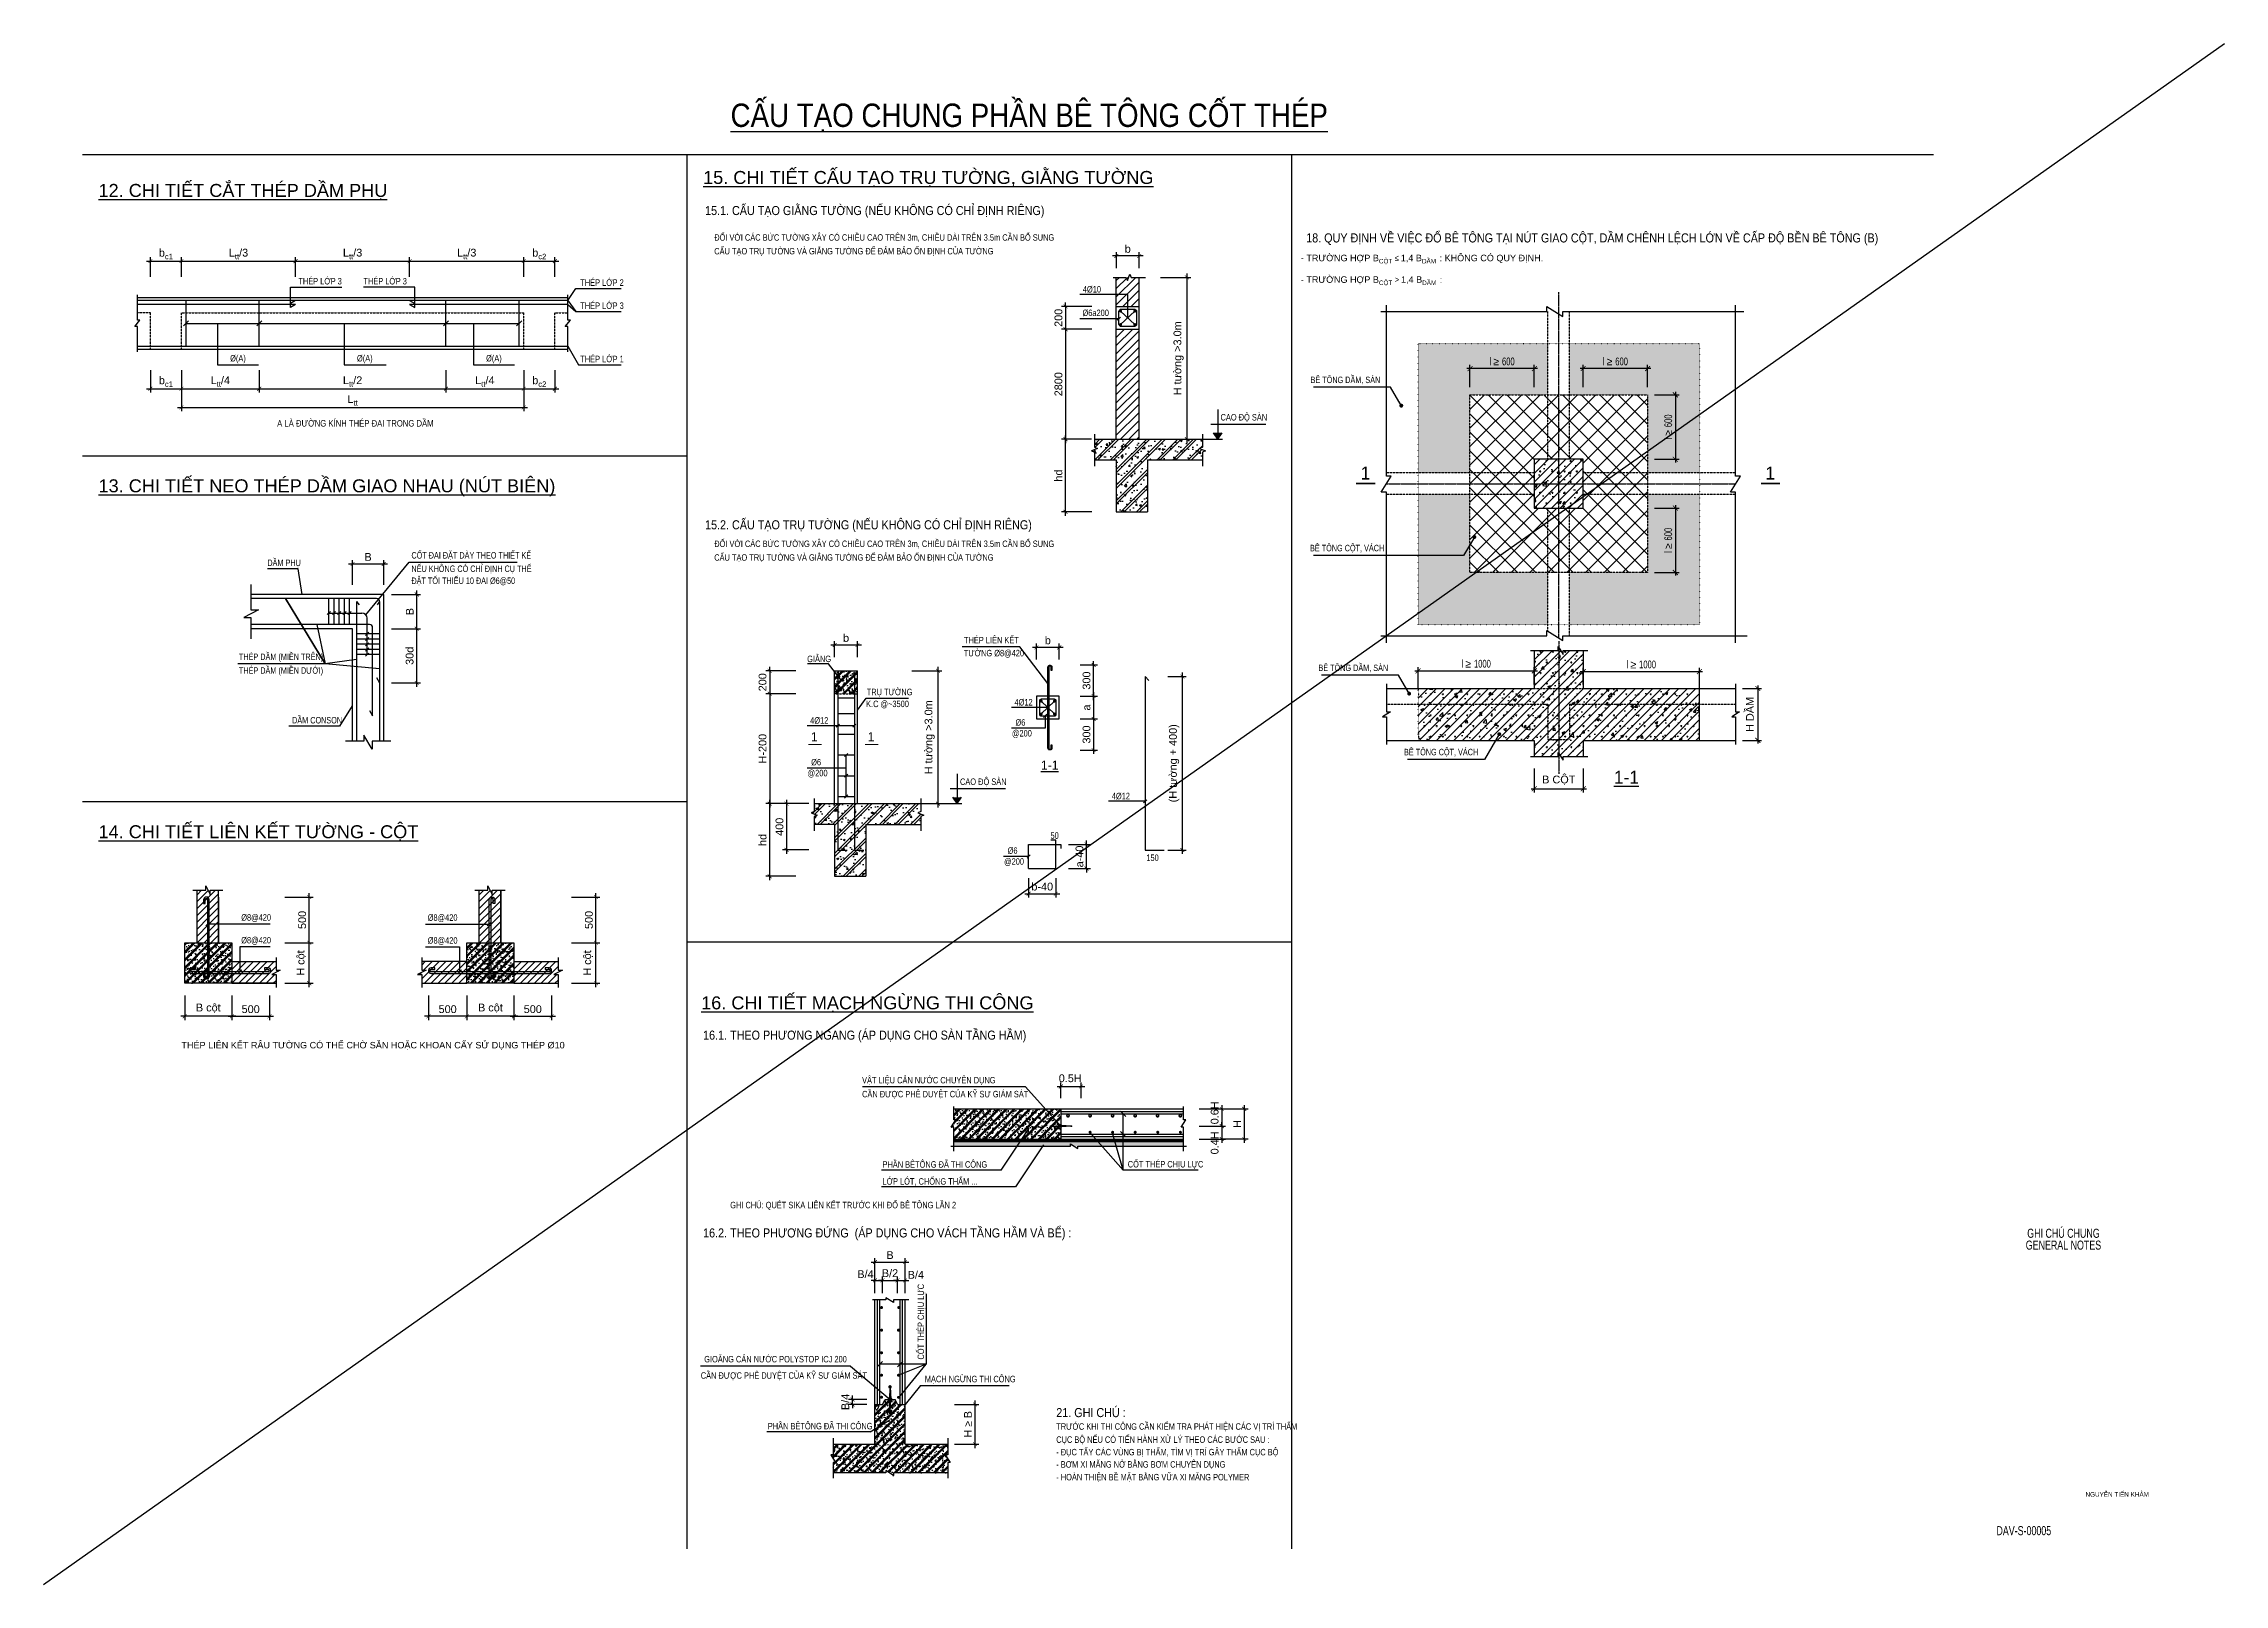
# Model space of a CAD drawing. Header units: millimetres. Extents: x -241424 to 696054, y -125618 to 93710.
# Drawn here: x 201026 to 285126, y -3 to 59397 of the extents above; entities that cross this region are included whole.
import ezdxf
from ezdxf.enums import TextEntityAlignment as Align

# ---------------------------------------------------------------- set-up
doc = ezdxf.new("R2010")
doc.units = ezdxf.units.MM
doc.header["$LTSCALE"] = 7
doc.header["$PDMODE"] = 3
for name, pattern in [('CENTER2', [1.125, 0.75, -0.125, 0.125, -0.125]), ('DOT', [0.25, 0, -0.25]), ('HIDDEN', [0.375, 0.25, -0.125])]:
    doc.linetypes.add(name, pattern=pattern)
doc.layers.get('0').update_dxf_attribs({"linetype": 'CONTINUOUS'})
doc.layers.get('Defpoints').update_dxf_attribs({"color": 6, "linetype": 'CONTINUOUS'})
for name, color, linetype in [('CDC -TEXT KHUNG', 7, 'CONTINUOUS'), ('CDC_01_AXIS', 160, 'CENTER2'), ('CDC_02_DIM', 1, 'CONTINUOUS'), ('CDC_03_BORDER', 3, 'CONTINUOUS'), ('CDC_04_HIDDEN', 8, 'HIDDEN'), ('CDC_05_STEEL', 4, 'CONTINUOUS'), ('CDC_06_TEXT', 2, 'CONTINUOUS'), ('CDC_09_COLUMN', 4, 'CONTINUOUS'), ('CDC_10_HATCH', 251, 'CONTINUOUS'), ('CDC_11_NOTE', 8, 'CONTINUOUS')]:
    doc.layers.add(name, color=color, linetype=linetype)
doc.layers.add('KCS_Plotter', color=11, linetype='CONTINUOUS', plot=False)
doc.styles.add('ARIAL', font='arial.ttf')
doc.styles.add('AVANTH-KT', font='')
doc.styles.add('BIGTEXT', font='arial.ttf', dxfattribs={"width": 0.7})
doc.styles.add('KCS_SMTEXT', font='arial.ttf', dxfattribs={"width": 0.7})
doc.styles.add('KT CDC', font='arial.ttf', dxfattribs={"width": 0.85, "height": 200})
doc.styles.add('SMTEXT', font='arial.ttf', dxfattribs={"width": 0.75})
doc.styles.add('VNAVANTH', font='', dxfattribs={"width": 0.95})
doc.styles.get('AVANTH-KT').set_extended_font_data('.VnAvantH')
doc.styles.get('VNAVANTH').set_extended_font_data('.VnAvantH')
doc.dimstyles.new('Copy of KCS_DIM100', dxfattribs={"dimscale": 4.8, "dimtxt": 62.5, "dimasz": 40, "dimexe": 30, "dimexo": 0, "dimgap": 25, "dimtad": 1, "dimdec": 0, "dimzin": 13, "dimdsep": 46, "dimtxsty": 'KCS_SMTEXT', "dimblk": 'ARCHTICK', "dimcen": 0, "dimdle": 25, "dimclrd": 1, "dimclre": 1, "dimclrt": 2, "dimadec": 0, "dimazin": 0, "dimtfac": 1, "dimtdec": 0, "dimtix": 1, "dimtmove": 2, "dimatfit": 3, "dimfxl": 1, "dimtolj": 1, "dimtzin": 13, "dimarcsym": 0})
doc.dimstyles.new('DIM1-25', dxfattribs={"dimscale": 1.2, "dimtxt": 250, "dimasz": 125, "dimexe": 125, "dimexo": 0.06, "dimgap": 100, "dimtad": 1, "dimdec": 0, "dimzin": 0, "dimdsep": 46, "dimtxsty": 'ARIAL', "dimblk": 'ARCHTICK', "dimcen": 100, "dimdle": 125, "dimclrd": 256, "dimclre": 1, "dimclrt": 2, "dimadec": 0, "dimazin": 0, "dimtfac": 1, "dimtdec": 0, "dimtix": 1, "dimtmove": 2, "dimatfit": 0, "dimfxl": 1, "dimtolj": 1, "dimtzin": 0, "dimarcsym": 0})
pattern_1 = [(45, (-2284938.92, -1439088.31), (-132.582521, 132.582521), [])]

msp = doc.modelspace()

# ---------------------------------------------------------------- texts
at = {"layer": 'CDC -TEXT KHUNG', "style": 'KT CDC', "width": 0.85}
msp.add_text('NGUYỄN TIẾN KHẢM', height=180, dxfattribs=at).set_placement((279770.2, 3376))
at = {"layer": 'CDC_02_DIM', "color": 2, "char_height": 250, "attachment_point": 5, "style": 'KCS_SMTEXT'}
for s, insert in [('\\A1;BÊ TÔNG DẦM, SÀN', (251229.7, 46412)), ('\\A1;BÊ TÔNG CỘT, VÁCH', (251295.5, 39922.9)), ('\\A1;BÊ TÔNG DẦM, SÀN', (251533.6, 35309.5)), ('\\A1;BÊ TÔNG CỘT, VÁCH', (254920.2, 32057.6))]:
    msp.add_mtext(s, dxfattribs=dict(at, insert=insert))
at = {"layer": 'CDC_06_TEXT', "style": 'ARIAL'}
for s, height, width, p in [('%%UCẤU TẠO CHUNG PHẦN BÊ TÔNG CỐT THÉP', 900, 0.85, (239035.9, 56186.3)), ('THÉP LỚP 3', 250, 0.75, (211688.2, 50113.2)), ('THÉP LỚP 3', 250, 0.75, (214196.6, 50113.2))]:
    msp.add_text(s, height=height, dxfattribs=dict(at, width=width)).set_placement(p, align=Align.CENTER)
at = {"layer": 'CDC_06_TEXT', "color": 4, "style": 'ARIAL'}
for s, p in [('%%U12. CHI TIẾT CẮT THÉP DẦM PHỤ', (203144.1, 53487.7)), ('%%U15. CHI TIẾT CẤU TẠO TRỤ TƯỜNG, GIẰNG TƯỜNG', (226458.3, 53987.7)), ('%%U13. CHI TIẾT NEO THÉP DẦM GIAO NHAU (NÚT BIÊN)', (203144.1, 42099.7)), ('%%U14. CHI TIẾT LIÊN KẾT TƯỜNG - CỘT', (203144.1, 28764.4)), ('%%U16. CHI TIẾT MẠCH NGỪNG THI CÔNG', (226382.3, 22166.4))]:
    msp.add_text(s, height=500, dxfattribs=at).set_placement(p)
at = {"layer": 'CDC_06_TEXT', "color": 4, "style": 'ARIAL', "width": 0.85}
for s, p in [('15.1. CẤU TẠO GIẰNG TƯỜNG (NẾU KHÔNG CÓ CHỈ ĐỊNH RIÊNG)', (226534.4, 52962.8)), ('18. QUY ĐỊNH VỀ VIỆC ĐỔ BÊ TÔNG TẠI NÚT GIAO CỘT, DẦM CHÊNH LỆCH LỚN VỀ CẤP ĐỘ BỀN BÊ TÔNG (B)', (249717, 51907.4)), ('15.2. CẤU TẠO TRỤ TƯỜNG (NẾU KHÔNG CÓ CHỈ ĐỊNH RIÊNG)', (226534.4, 40847.3)), ('16.1. THEO PHƯƠNG NGANG (ÁP DỤNG CHO SÀN TẦNG HẦM)', (226458.3, 21172)), ('16.2. THEO PHƯƠNG ĐỨNG  (ÁP DỤNG CHO VÁCH TẦNG HẦM VÀ BỂ) :', (226458.3, 13546.9))]:
    msp.add_text(s, height=350, dxfattribs=at).set_placement(p, align=Align.MIDDLE_LEFT)
at = {"layer": 'CDC_06_TEXT', "style": 'ARIAL'}
for s, width, p in [('ĐỐI VỚI CÁC BỨC TƯỜNG XÂY CÓ CHIỀU CAO TRÊN 3m, CHIỀU DÀI TRÊN 3.5m CẦN BỔ SUNG', 0.75, (226888.2, 51799.8)), ('CẤU TẠO TRỤ TƯỜNG VÀ GIẰNG TƯỜNG ĐỂ ĐẢM BẢO ỔN ĐỊNH CỦA TƯỜNG', 0.75, (226888.2, 51271.4)), ('THÉP LỚP 2', 0.75, (221722.4, 50059.8)), ('4%%C10', 0.75, (241103, 49802.4)), ('THÉP LỚP 3', 0.75, (221722.4, 49169.7)), ('%%C6a200', 0.75, (241089.7, 48894.4)), ('THÉP LỚP 1', 0.75, (221722.4, 47113.2)), ('A LÀ ĐƯỜNG KÍNH THÉP ĐAI TRONG DẦM', 0.85, (210032, 44634)), ('CAO ĐỘ SÀN', 0.75, (246414.1, 44867.8)), ('DẦM PHỤ', 0.7, (209654.2, 39257.6)), ('CỐT ĐAI ĐẶT DÀY THEO THIẾT KẾ', 0.7, (215210.1, 39545.4)), ('ĐỐI VỚI CÁC BỨC TƯỜNG XÂY CÓ CHIỀU CAO TRÊN 3m, CHIỀU DÀI TRÊN 3.5m CẦN BỔ SUNG', 0.75, (226888.2, 39990.3)), ('CẤU TẠO TRỤ TƯỜNG VÀ GIẰNG TƯỜNG ĐỂ ĐẢM BẢO ỔN ĐỊNH CỦA TƯỜNG', 0.75, (226888.2, 39461.9)), ('ĐẶT TỐI THIỂU 10 ĐAI %%C6@50', 0.7, (215210.1, 38566.2)), ('NẾU KHÔNG CÓ CHỈ ĐỊNH CỤ THỂ', 0.7, (215210.1, 39027.8)), ('THÉP LIÊN KẾT', 0.75, (236519.4, 36276.3)), ('THÉP DẦM (MIỀN TRÊN)', 0.7, (208557.8, 35633.6)), ('THÉP DẦM (MIỀN DƯỚI)', 0.7, (208557.8, 35104.2)), ('GIẰNG', 0.75, (230471.8, 35552.6)), ('TƯỜNG %%C8@420', 0.75, (236512.6, 35775.6)), ('TRỤ TƯỜNG', 0.75, (232770.8, 34276.1)), ('K.C @~3500', 0.75, (232744.7, 33818.1)), ('4%%C12', 0.75, (238467.8, 33880.4)), ('DẦM CONSON', 0.7, (210608.5, 33188.9)), ('4%%C12', 0.75, (230588.9, 33180.8)), ('@200', 0.75, (238368.8, 32685.1)), ('%%C6', 0.75, (238505.3, 33103.6)), ('@200', 0.75, (230489.9, 31152)), ('%%C6', 0.75, (230626.4, 31570.5)), ('CAO ĐỘ SÀN', 0.75, (236365.6, 30817.8)), ('4%%C12', 0.75, (242219.4, 30264.3)), ('50', 0.75, (239855.8, 28741.6)), ('@200', 0.75, (238065.8, 27743.7)), ('%%C6', 0.75, (238202.3, 28162.2)), ('150', 0.75, (243551.6, 27887.3)), ('%%C8@420', 0.75, (208646.8, 25585)), ('%%C8@420', 0.75, (215837.3, 25578.5)), ('%%C8@420', 0.75, (208645.5, 24707.6)), ('%%C8@420', 0.75, (215838.2, 24698.7)), ('TRƯỚC KHI THI CÔNG CẦN KIỂM TRA PHÁT HIỆN CÁC VỊ TRÍ THẤM ', 0.75, (240078, 5958.2)), ('- ĐỤC TẨY CÁC VÙNG BỊ THẤM, TÌM VỊ TRÍ GÂY THẤM CỤC BỘ', 0.75, (240078, 4970.9)), ('CỤC BỘ NẾU CÓ TIẾN HÀNH XỬ LÝ THEO CÁC BƯỚC SAU : ', 0.75, (240078, 5453.5)), ('- BƠM XI MĂNG NỞ BẰNG BƠM CHUYÊN DỤNG', 0.75, (240078, 4498)), ('- HOÀN THIỆN BỀ MẶT BẰNG VỮA XI MĂNG POLYMER', 0.75, (240078, 4006.6))]:
    msp.add_text(s, height=250, dxfattribs=dict(at, width=width)).set_placement(p)
at = {"layer": 'CDC_06_TEXT', "style": 'ARIAL', "width": 0.75}
for p in [(208521.2, 47238.2), (213413.3, 47238.2), (218391.2, 47238.2)]:
    msp.add_text('%%C(A)', height=250, dxfattribs=at).set_placement(p, align=Align.MIDDLE)
at = {"layer": 'CDC_06_TEXT'}
for s, height, style, p in [('1', 500, 'AVANTH-KT', (252002, 42841.5)), ('1', 500, 'AVANTH-KT', (267610.4, 42841.5)), ('1', 350, 'AVANTH-KT', (230747.7, 32677.2)), ('1', 350, 'AVANTH-KT', (232936.7, 32677.2)), ('%%U1-1', 350, 'AVANTH-KT', (239826.3, 31582)), ('%%U1-1', 500, 'VNAVANTH', (262065.9, 31114.5))]:
    msp.add_text(s, height=height, dxfattribs=dict(at, style=style)).set_placement(p, align=Align.MIDDLE)
at = {"layer": 'CDC_06_TEXT', "style": 'ARIAL'}
msp.add_text('THÉP LIÊN KẾT RÂU TƯỜNG CÓ THỂ CHỜ SẴN HOẶC KHOAN CẤY SỬ DỤNG THÉP %%C10', height=250, dxfattribs=at).set_placement((206341.8, 20660.8))
for s, height, width, p in [('VẬT LIỆU CẢN NƯỚC CHUYÊN DỤNG', 250, 0.75, (232589.3, 19435.9)), ('CẦN ĐƯỢC PHÊ DUYỆT CỦA KỸ SƯ GIÁM SÁT', 250, 0.75, (232589.3, 18898.2)), ('PHẦN BÊTÔNG ĐÃ THI CÔNG ', 250, 0.75, (233377.3, 16187.3)), ('CỐT THÉP CHỊU LỰC', 250, 0.75, (242835, 16195.4)), ('LỚP LÓT, CHỐNG THẤM ...', 250, 0.75, (233377.3, 15532.9)), ('GHI CHÚ: QUÉT SIKA LIÊN KẾT TRƯỚC KHI ĐỔ BÊ TÔNG LẦN 2', 250, 0.75, (227505.1, 14621.2)), ('GIOĂNG CẢN NƯỚC POLYSTOP ICJ 200', 250, 0.75, (226502, 8679.9)), ('CẦN ĐƯỢC PHÊ DUYỆT CỦA KỸ SƯ GIÁM SÁT', 250, 0.75, (226369.1, 8049.9)), ('MẠCH NGỪNG THI CÔNG', 250, 0.75, (235008.5, 7913.8)), ('21. GHI CHÚ :', 350, 0.85, (240078, 6620.2)), ('PHẦN BÊTÔNG ĐÃ THI CÔNG ', 250, 0.75, (228954.3, 6099.5))]:
    msp.add_text(s, height=height, dxfattribs=dict(at, width=width)).set_placement(p, align=Align.MIDDLE_LEFT)
at = {"layer": 'CDC_06_TEXT', "color": 4, "style": 'BIGTEXT', "width": 0.7}
for s, p in [('GHI CHÚ CHUNG', (278920.2, 13577.2)), ('GENERAL NOTES', (278920.2, 13077.2))]:
    msp.add_text(s, height=350, dxfattribs=at).set_placement(p, align=Align.MIDDLE)
at = {"layer": 'CDC_06_TEXT', "style": 'ARIAL', "width": 0.75}
msp.add_text('CỐT THÉP CHỊU LỰC', height=250, rotation=90, dxfattribs=at).set_placement((234854.6, 8664.1), align=Align.MIDDLE_LEFT)
at = {"layer": 'CDC_06_TEXT', "color": 2, "linetype": 'ByBlock', "style": 'SMTEXT', "width": 0.7}
msp.add_text('DAV-S-00005', height=350, dxfattribs=at).set_placement((277391.3, 2069), align=Align.MIDDLE)
at = {"layer": 'CDC_06_TEXT', "char_height": 250, "attachment_point": 4, "style": 'ARIAL'}
for s, insert in [('\\A1;- TRƯỜNG HỢP B{\\H0.7x;\\S^ CỘT;} {\\fSymbol|b0|i0|c2|p18;\\H0.9583x;\\W0.8;£ }1,4 B{\\H0.7x;\\S^ DẦM  ;}: KHÔNG CÓ QUY ĐỊNH.', (249509.9, 51090.5)), ('\\A1;- TRƯỜNG HỢP B{\\H0.7x;\\S^ CỘT;} {\\fSymbol|b0|i0|c2|p18;\\H0.9583x;\\W0.8;> }1,4 B{\\H0.7x;\\S^ DẦM  ;}: ', (249509.9, 50258.4))]:
    msp.add_mtext(s, dxfattribs=dict(at, insert=insert))

# ---------------------------------------------------------------- blocks, each defined once
blk = doc.blocks.new('_ArchTick')
at = {"color": 0, "linetype": 'ByBlock', "const_width": 0.15}
blk.add_lwpolyline([(-0.5, -0.5), (0.5, 0.5)], dxfattribs=at)
blk = doc.blocks.new('*D243')
at = {"layer": 'CDC_02_DIM', "lineweight": -2, "transparency": 16777216}
blk.add_line((208437, 21899), (206317, 21899), dxfattribs=at)
at = {"layer": 'CDC_02_DIM', "color": 1, "lineweight": -2, "transparency": 16777216}
for p, q in [((206467, 22703), (206467, 21749)), ((208287, 22703), (208287, 21749))]:
    blk.add_line(p, q, dxfattribs=at)
at = {"layer": 'Defpoints', "color": 0, "transparency": 16777216}
for p in [(206467, 22703), (206467, 21899), (208287, 22703)]:
    blk.add_point(p, dxfattribs=at)
at = {"layer": 'CDC_02_DIM', "lineweight": -2, "transparency": 16777216, "xscale": 150, "yscale": 150, "zscale": 150, "rotation": 180}
blk.add_blockref('_ArchTick', (206467, 21899), dxfattribs=at)
at = {"layer": 'CDC_02_DIM', "lineweight": -2, "transparency": 16777216, "xscale": 150, "yscale": 150, "zscale": 150}
blk.add_blockref('_ArchTick', (208287, 21899), dxfattribs=at)
at = {"layer": 'CDC_02_DIM', "color": 2, "transparency": 16777216, "insert": (207377, 22203), "char_height": 300, "attachment_point": 5, "style": 'ARIAL'}
blk.add_mtext('\\A1;B cột', dxfattribs=at)
blk = doc.blocks.new('*D244')
at = {"layer": 'CDC_02_DIM', "lineweight": -2, "transparency": 16777216}
blk.add_line((208137, 21899), (209886, 21899), dxfattribs=at)
at = {"layer": 'CDC_02_DIM', "color": 1, "lineweight": -2, "transparency": 16777216}
for p, q in [((208287, 22703), (208287, 21749)), ((209736, 22703), (209736, 21749))]:
    blk.add_line(p, q, dxfattribs=at)
at = {"layer": 'Defpoints', "color": 0, "transparency": 16777216}
for p in [(208287, 22703), (209736, 22703), (209736, 21899)]:
    blk.add_point(p, dxfattribs=at)
at = {"layer": 'CDC_02_DIM', "lineweight": -2, "transparency": 16777216, "xscale": 150, "yscale": 150, "zscale": 150, "rotation": 180}
blk.add_blockref('_ArchTick', (208287, 21899), dxfattribs=at)
at = {"layer": 'CDC_02_DIM', "lineweight": -2, "transparency": 16777216, "xscale": 150, "yscale": 150, "zscale": 150}
blk.add_blockref('_ArchTick', (209736, 21899), dxfattribs=at)
at = {"layer": 'CDC_02_DIM', "color": 2, "transparency": 16777216, "insert": (209011, 22172), "char_height": 300, "attachment_point": 5, "style": 'ARIAL'}
blk.add_mtext('\\A1;500', dxfattribs=at)
blk = doc.blocks.new('*D245')
at = {"layer": 'CDC_02_DIM', "lineweight": -2, "transparency": 16777216}
blk.add_line((219316, 21899), (217196, 21899), dxfattribs=at)
at = {"layer": 'CDC_02_DIM', "color": 1, "lineweight": -2, "transparency": 16777216}
for p, q in [((217346, 22703), (217346, 21749)), ((219166, 22703), (219166, 21749))]:
    blk.add_line(p, q, dxfattribs=at)
at = {"layer": 'Defpoints', "color": 0, "transparency": 16777216}
for p in [(217346, 22703), (217346, 21899), (219166, 22703)]:
    blk.add_point(p, dxfattribs=at)
at = {"layer": 'CDC_02_DIM', "lineweight": -2, "transparency": 16777216, "xscale": 150, "yscale": 150, "zscale": 150, "rotation": 180}
blk.add_blockref('_ArchTick', (217346, 21899), dxfattribs=at)
at = {"layer": 'CDC_02_DIM', "lineweight": -2, "transparency": 16777216, "xscale": 150, "yscale": 150, "zscale": 150}
blk.add_blockref('_ArchTick', (219166, 21899), dxfattribs=at)
at = {"layer": 'CDC_02_DIM', "color": 2, "transparency": 16777216, "insert": (218256, 22203), "char_height": 300, "attachment_point": 5, "style": 'ARIAL'}
blk.add_mtext('\\A1;B cột', dxfattribs=at)
blk = doc.blocks.new('*D246')
at = {"layer": 'CDC_02_DIM', "lineweight": -2, "transparency": 16777216}
blk.add_line((217496, 21899), (215718, 21899), dxfattribs=at)
at = {"layer": 'CDC_02_DIM', "color": 1, "lineweight": -2, "transparency": 16777216}
for p, q in [((215868, 22703), (215868, 21749)), ((217346, 22703), (217346, 21749))]:
    blk.add_line(p, q, dxfattribs=at)
at = {"layer": 'Defpoints', "color": 0, "transparency": 16777216}
for p in [(215868, 22703), (215868, 21899), (217346, 22703)]:
    blk.add_point(p, dxfattribs=at)
at = {"layer": 'CDC_02_DIM', "lineweight": -2, "transparency": 16777216, "xscale": 150, "yscale": 150, "zscale": 150, "rotation": 180}
blk.add_blockref('_ArchTick', (215868, 21899), dxfattribs=at)
at = {"layer": 'CDC_02_DIM', "lineweight": -2, "transparency": 16777216, "xscale": 150, "yscale": 150, "zscale": 150}
blk.add_blockref('_ArchTick', (217346, 21899), dxfattribs=at)
at = {"layer": 'CDC_02_DIM', "color": 2, "transparency": 16777216, "insert": (216607, 22172), "char_height": 300, "attachment_point": 5, "style": 'ARIAL'}
blk.add_mtext('\\A1;500', dxfattribs=at)
blk = doc.blocks.new('*D247')
at = {"layer": 'CDC_02_DIM', "lineweight": -2, "transparency": 16777216}
blk.add_line((219016, 21899), (220765, 21899), dxfattribs=at)
at = {"layer": 'CDC_02_DIM', "color": 1, "lineweight": -2, "transparency": 16777216}
for p, q in [((219166, 22703), (219166, 21749)), ((220615, 22703), (220615, 21749))]:
    blk.add_line(p, q, dxfattribs=at)
at = {"layer": 'Defpoints', "color": 0, "transparency": 16777216}
for p in [(219166, 22703), (220615, 22703), (220615, 21899)]:
    blk.add_point(p, dxfattribs=at)
at = {"layer": 'CDC_02_DIM', "lineweight": -2, "transparency": 16777216, "xscale": 150, "yscale": 150, "zscale": 150, "rotation": 180}
blk.add_blockref('_ArchTick', (219166, 21899), dxfattribs=at)
at = {"layer": 'CDC_02_DIM', "lineweight": -2, "transparency": 16777216, "xscale": 150, "yscale": 150, "zscale": 150}
blk.add_blockref('_ArchTick', (220615, 21899), dxfattribs=at)
at = {"layer": 'CDC_02_DIM', "color": 2, "transparency": 16777216, "insert": (219890, 22172), "char_height": 300, "attachment_point": 5, "style": 'ARIAL'}
blk.add_mtext('\\A1;500', dxfattribs=at)
blk = doc.blocks.new('*D248')
at = {"layer": 'CDC_02_DIM', "color": 1, "lineweight": -2, "transparency": 16777216}
for p, q in [((221382, 24733), (222478, 24733)), ((221382, 23173), (222478, 23173))]:
    blk.add_line(p, q, dxfattribs=at)
at = {"layer": 'CDC_02_DIM', "lineweight": -2, "transparency": 16777216}
blk.add_line((222328, 23023), (222328, 24883), dxfattribs=at)
at = {"layer": 'Defpoints', "color": 0, "transparency": 16777216}
for p in [(221382, 24733), (222328, 24733), (221382, 23173)]:
    blk.add_point(p, dxfattribs=at)
at = {"layer": 'CDC_02_DIM', "lineweight": -2, "transparency": 16777216, "xscale": 150, "yscale": 150, "zscale": 150}
for p, rotation in [((222328, 24733), 90), ((222328, 23173), 270)]:
    blk.add_blockref('_ArchTick', p, dxfattribs=dict(at, rotation=rotation))
at = {"layer": 'CDC_02_DIM', "color": 2, "transparency": 16777216, "insert": (222024, 23953), "char_height": 300, "attachment_point": 5, "rotation": 90, "style": 'ARIAL'}
blk.add_mtext('\\A1;H cột', dxfattribs=at)
blk = doc.blocks.new('*D249')
at = {"layer": 'CDC_02_DIM', "color": 1, "lineweight": -2, "transparency": 16777216}
for p, q in [((221382, 26494), (222478, 26494)), ((221382, 24733), (222478, 24733))]:
    blk.add_line(p, q, dxfattribs=at)
at = {"layer": 'CDC_02_DIM', "lineweight": -2, "transparency": 16777216}
blk.add_line((222328, 24583), (222328, 26644), dxfattribs=at)
at = {"layer": 'Defpoints', "color": 0, "transparency": 16777216}
for p in [(221382, 26494), (222328, 26494), (221382, 24733)]:
    blk.add_point(p, dxfattribs=at)
at = {"layer": 'CDC_02_DIM', "lineweight": -2, "transparency": 16777216, "xscale": 150, "yscale": 150, "zscale": 150}
for p, rotation in [((222328, 26494), 90), ((222328, 24733), 270)]:
    blk.add_blockref('_ArchTick', p, dxfattribs=dict(at, rotation=rotation))
at = {"layer": 'CDC_02_DIM', "color": 2, "transparency": 16777216, "insert": (222055, 25613), "char_height": 300, "attachment_point": 5, "rotation": 90, "style": 'ARIAL'}
blk.add_mtext('\\A1;500', dxfattribs=at)
blk = doc.blocks.new('*D250')
at = {"layer": 'CDC_02_DIM', "color": 1, "lineweight": -2, "transparency": 16777216}
for p, q in [((210326, 24733), (211422, 24733)), ((210326, 23173), (211422, 23173))]:
    blk.add_line(p, q, dxfattribs=at)
at = {"layer": 'CDC_02_DIM', "lineweight": -2, "transparency": 16777216}
blk.add_line((211272, 23023), (211272, 24883), dxfattribs=at)
at = {"layer": 'Defpoints', "color": 0, "transparency": 16777216}
for p in [(210326, 24733), (211272, 24733), (210326, 23173)]:
    blk.add_point(p, dxfattribs=at)
at = {"layer": 'CDC_02_DIM', "lineweight": -2, "transparency": 16777216, "xscale": 150, "yscale": 150, "zscale": 150}
for p, rotation in [((211272, 24733), 90), ((211272, 23173), 270)]:
    blk.add_blockref('_ArchTick', p, dxfattribs=dict(at, rotation=rotation))
at = {"layer": 'CDC_02_DIM', "color": 2, "transparency": 16777216, "insert": (210968, 23953), "char_height": 300, "attachment_point": 5, "rotation": 90, "style": 'ARIAL'}
blk.add_mtext('\\A1;H cột', dxfattribs=at)
blk = doc.blocks.new('*D251')
at = {"layer": 'CDC_02_DIM', "color": 1, "lineweight": -2, "transparency": 16777216}
for p, q in [((210326, 26494), (211422, 26494)), ((210326, 24733), (211422, 24733))]:
    blk.add_line(p, q, dxfattribs=at)
at = {"layer": 'CDC_02_DIM', "lineweight": -2, "transparency": 16777216}
blk.add_line((211272, 24583), (211272, 26644), dxfattribs=at)
at = {"layer": 'Defpoints', "color": 0, "transparency": 16777216}
for p in [(210326, 26494), (211272, 26494), (210326, 24733)]:
    blk.add_point(p, dxfattribs=at)
at = {"layer": 'CDC_02_DIM', "lineweight": -2, "transparency": 16777216, "xscale": 150, "yscale": 150, "zscale": 150}
for p, rotation in [((211272, 26494), 90), ((211272, 24733), 270)]:
    blk.add_blockref('_ArchTick', p, dxfattribs=dict(at, rotation=rotation))
at = {"layer": 'CDC_02_DIM', "color": 2, "transparency": 16777216, "insert": (210999, 25613), "char_height": 300, "attachment_point": 5, "rotation": 90, "style": 'ARIAL'}
blk.add_mtext('\\A1;500', dxfattribs=at)
blk = doc.blocks.new('*D252')
at = {"layer": 'CDC_02_DIM', "color": 1, "lineweight": -2, "transparency": 16777216}
for p, q in [((205142, 46813), (205142, 45943)), ((206342, 46813), (206342, 45943))]:
    blk.add_line(p, q, dxfattribs=at)
at = {"layer": 'CDC_02_DIM', "lineweight": -2, "transparency": 16777216}
blk.add_line((204992, 46093), (206492, 46093), dxfattribs=at)
at = {"layer": 'Defpoints', "color": 0, "transparency": 16777216}
for p in [(205142, 46813), (206342, 46813), (206342, 46093)]:
    blk.add_point(p, dxfattribs=at)
at = {"layer": 'CDC_02_DIM', "lineweight": -2, "transparency": 16777216, "xscale": 150, "yscale": 150, "zscale": 150, "rotation": 180}
blk.add_blockref('_ArchTick', (205142, 46093), dxfattribs=at)
at = {"layer": 'CDC_02_DIM', "lineweight": -2, "transparency": 16777216, "xscale": 150, "yscale": 150, "zscale": 150}
blk.add_blockref('_ArchTick', (206342, 46093), dxfattribs=at)
at = {"layer": 'CDC_02_DIM', "color": 2, "transparency": 16777216, "insert": (205742, 46366), "char_height": 300, "attachment_point": 5, "style": 'ARIAL'}
blk.add_mtext('\\A1;b{\\H0.7X;\\S^ c1;}', dxfattribs=at)
blk = doc.blocks.new('*D253')
at = {"layer": 'CDC_02_DIM', "color": 1, "lineweight": -2, "transparency": 16777216}
for p, q in [((206342, 46093), (206342, 45223)), ((219542, 46093), (219542, 45223))]:
    blk.add_line(p, q, dxfattribs=at)
at = {"layer": 'CDC_02_DIM', "lineweight": -2, "transparency": 16777216}
blk.add_line((206192, 45373), (219692, 45373), dxfattribs=at)
at = {"layer": 'Defpoints', "color": 0, "transparency": 16777216}
for p in [(206342, 46093), (219542, 46093), (219542, 45373)]:
    blk.add_point(p, dxfattribs=at)
at = {"layer": 'CDC_02_DIM', "lineweight": -2, "transparency": 16777216, "xscale": 150, "yscale": 150, "zscale": 150, "rotation": 180}
blk.add_blockref('_ArchTick', (206342, 45373), dxfattribs=at)
at = {"layer": 'CDC_02_DIM', "lineweight": -2, "transparency": 16777216, "xscale": 150, "yscale": 150, "zscale": 150}
blk.add_blockref('_ArchTick', (219542, 45373), dxfattribs=at)
at = {"layer": 'CDC_02_DIM', "color": 2, "transparency": 16777216, "insert": (212942, 45643), "char_height": 300, "attachment_point": 5, "style": 'ARIAL'}
blk.add_mtext('\\A1;L{\\H0.7X;\\S^ tt;}', dxfattribs=at)
blk = doc.blocks.new('*D254')
at = {"layer": 'CDC_02_DIM', "color": 1, "lineweight": -2, "transparency": 16777216}
for p, q in [((219542, 46813), (219542, 45943)), ((220742, 46813), (220742, 45943))]:
    blk.add_line(p, q, dxfattribs=at)
at = {"layer": 'CDC_02_DIM', "lineweight": -2, "transparency": 16777216}
blk.add_line((219392, 46093), (220892, 46093), dxfattribs=at)
at = {"layer": 'Defpoints', "color": 0, "transparency": 16777216}
for p in [(219542, 46813), (220742, 46813), (220742, 46093)]:
    blk.add_point(p, dxfattribs=at)
at = {"layer": 'CDC_02_DIM', "lineweight": -2, "transparency": 16777216, "xscale": 150, "yscale": 150, "zscale": 150, "rotation": 180}
blk.add_blockref('_ArchTick', (219542, 46093), dxfattribs=at)
at = {"layer": 'CDC_02_DIM', "lineweight": -2, "transparency": 16777216, "xscale": 150, "yscale": 150, "zscale": 150}
blk.add_blockref('_ArchTick', (220742, 46093), dxfattribs=at)
at = {"layer": 'CDC_02_DIM', "color": 2, "transparency": 16777216, "insert": (220142, 46366), "char_height": 300, "attachment_point": 5, "style": 'ARIAL'}
blk.add_mtext('\\A1;b{\\H0.7X;\\S^ c2;}', dxfattribs=at)
blk = doc.blocks.new('*D255')
at = {"layer": 'CDC_02_DIM', "lineweight": -2, "transparency": 16777216}
blk.add_line((206192, 51013), (210892, 51013), dxfattribs=at)
at = {"layer": 'CDC_02_DIM', "color": 1, "lineweight": -2, "transparency": 16777216}
for p, q in [((206342, 50413), (206342, 51163)), ((210742, 50413), (210742, 51163))]:
    blk.add_line(p, q, dxfattribs=at)
at = {"layer": 'Defpoints', "color": 0, "transparency": 16777216}
for p in [(210742, 51013), (206342, 50413), (210742, 50413)]:
    blk.add_point(p, dxfattribs=at)
at = {"layer": 'CDC_02_DIM', "lineweight": -2, "transparency": 16777216, "xscale": 150, "yscale": 150, "zscale": 150, "rotation": 180}
blk.add_blockref('_ArchTick', (206342, 51013), dxfattribs=at)
at = {"layer": 'CDC_02_DIM', "lineweight": -2, "transparency": 16777216, "xscale": 150, "yscale": 150, "zscale": 150}
blk.add_blockref('_ArchTick', (210742, 51013), dxfattribs=at)
at = {"layer": 'CDC_02_DIM', "color": 2, "transparency": 16777216, "insert": (208542, 51288), "char_height": 300, "attachment_point": 5, "style": 'ARIAL'}
blk.add_mtext('\\A1;L{\\H0.7X;\\S^ tt;}/3', dxfattribs=at)
blk = doc.blocks.new('*D256')
at = {"layer": 'CDC_02_DIM', "lineweight": -2, "transparency": 16777216}
blk.add_line((204992, 51013), (206492, 51013), dxfattribs=at)
at = {"layer": 'CDC_02_DIM', "color": 1, "lineweight": -2, "transparency": 16777216}
for p, q in [((205142, 50413), (205142, 51163)), ((206342, 50413), (206342, 51163))]:
    blk.add_line(p, q, dxfattribs=at)
at = {"layer": 'Defpoints', "color": 0, "transparency": 16777216}
for p in [(206342, 51013), (205142, 50413), (206342, 50413)]:
    blk.add_point(p, dxfattribs=at)
at = {"layer": 'CDC_02_DIM', "lineweight": -2, "transparency": 16777216, "xscale": 150, "yscale": 150, "zscale": 150, "rotation": 180}
blk.add_blockref('_ArchTick', (205142, 51013), dxfattribs=at)
at = {"layer": 'CDC_02_DIM', "lineweight": -2, "transparency": 16777216, "xscale": 150, "yscale": 150, "zscale": 150}
blk.add_blockref('_ArchTick', (206342, 51013), dxfattribs=at)
at = {"layer": 'CDC_02_DIM', "color": 2, "transparency": 16777216, "insert": (205742, 51286), "char_height": 300, "attachment_point": 5, "style": 'ARIAL'}
blk.add_mtext('\\A1;b{\\H0.7X;\\S^ c1;}', dxfattribs=at)
blk = doc.blocks.new('*D257')
at = {"layer": 'CDC_02_DIM', "lineweight": -2, "transparency": 16777216}
blk.add_line((219392, 51013), (220892, 51013), dxfattribs=at)
at = {"layer": 'CDC_02_DIM', "color": 1, "lineweight": -2, "transparency": 16777216}
for p, q in [((219542, 50413), (219542, 51163)), ((220742, 50413), (220742, 51163))]:
    blk.add_line(p, q, dxfattribs=at)
at = {"layer": 'Defpoints', "color": 0, "transparency": 16777216}
for p in [(220742, 51013), (219542, 50413), (220742, 50413)]:
    blk.add_point(p, dxfattribs=at)
at = {"layer": 'CDC_02_DIM', "lineweight": -2, "transparency": 16777216, "xscale": 150, "yscale": 150, "zscale": 150, "rotation": 180}
blk.add_blockref('_ArchTick', (219542, 51013), dxfattribs=at)
at = {"layer": 'CDC_02_DIM', "lineweight": -2, "transparency": 16777216, "xscale": 150, "yscale": 150, "zscale": 150}
blk.add_blockref('_ArchTick', (220742, 51013), dxfattribs=at)
at = {"layer": 'CDC_02_DIM', "color": 2, "transparency": 16777216, "insert": (220142, 51286), "char_height": 300, "attachment_point": 5, "style": 'ARIAL'}
blk.add_mtext('\\A1;b{\\H0.7X;\\S^ c2;}', dxfattribs=at)
blk = doc.blocks.new('*D258')
at = {"layer": 'CDC_02_DIM', "lineweight": -2, "transparency": 16777216}
blk.add_line((210592, 51013), (215292, 51013), dxfattribs=at)
at = {"layer": 'CDC_02_DIM', "color": 1, "lineweight": -2, "transparency": 16777216}
for p, q in [((210742, 50413), (210742, 51163)), ((215142, 50413), (215142, 51163))]:
    blk.add_line(p, q, dxfattribs=at)
at = {"layer": 'Defpoints', "color": 0, "transparency": 16777216}
for p in [(215142, 51013), (210742, 50413), (215142, 50413)]:
    blk.add_point(p, dxfattribs=at)
at = {"layer": 'CDC_02_DIM', "lineweight": -2, "transparency": 16777216, "xscale": 150, "yscale": 150, "zscale": 150, "rotation": 180}
blk.add_blockref('_ArchTick', (210742, 51013), dxfattribs=at)
at = {"layer": 'CDC_02_DIM', "lineweight": -2, "transparency": 16777216, "xscale": 150, "yscale": 150, "zscale": 150}
blk.add_blockref('_ArchTick', (215142, 51013), dxfattribs=at)
at = {"layer": 'CDC_02_DIM', "color": 2, "transparency": 16777216, "insert": (212942, 51288), "char_height": 300, "attachment_point": 5, "style": 'ARIAL'}
blk.add_mtext('\\A1;L{\\H0.7X;\\S^ tt;}/3', dxfattribs=at)
blk = doc.blocks.new('*D259')
at = {"layer": 'CDC_02_DIM', "lineweight": -2, "transparency": 16777216}
blk.add_line((214992, 51013), (219692, 51013), dxfattribs=at)
at = {"layer": 'CDC_02_DIM', "color": 1, "lineweight": -2, "transparency": 16777216}
for p, q in [((215142, 50413), (215142, 51163)), ((219542, 50413), (219542, 51163))]:
    blk.add_line(p, q, dxfattribs=at)
at = {"layer": 'Defpoints', "color": 0, "transparency": 16777216}
for p in [(219542, 51013), (215142, 50413), (219542, 50413)]:
    blk.add_point(p, dxfattribs=at)
at = {"layer": 'CDC_02_DIM', "lineweight": -2, "transparency": 16777216, "xscale": 150, "yscale": 150, "zscale": 150, "rotation": 180}
blk.add_blockref('_ArchTick', (215142, 51013), dxfattribs=at)
at = {"layer": 'CDC_02_DIM', "lineweight": -2, "transparency": 16777216, "xscale": 150, "yscale": 150, "zscale": 150}
blk.add_blockref('_ArchTick', (219542, 51013), dxfattribs=at)
at = {"layer": 'CDC_02_DIM', "color": 2, "transparency": 16777216, "insert": (217342, 51288), "char_height": 300, "attachment_point": 5, "style": 'ARIAL'}
blk.add_mtext('\\A1;L{\\H0.7X;\\S^ tt;}/3', dxfattribs=at)
blk = doc.blocks.new('2')
at = {"layer": 'CDC_02_DIM'}
blk.add_line((-12.5, -12.5), (12.5, 12.5), dxfattribs=at)
blk = doc.blocks.new('*D260')
at = {"layer": 'CDC_02_DIM', "color": 1, "lineweight": -2, "transparency": 16777216}
for p, q in [((216542, 46813), (216542, 45943)), ((219542, 46813), (219542, 45943))]:
    blk.add_line(p, q, dxfattribs=at)
at = {"layer": 'CDC_02_DIM', "lineweight": -2, "transparency": 16777216}
blk.add_line((216392, 46093), (219692, 46093), dxfattribs=at)
at = {"layer": 'Defpoints', "color": 0, "transparency": 16777216}
for p in [(216542, 46813), (219542, 46813), (219542, 46093)]:
    blk.add_point(p, dxfattribs=at)
at = {"layer": 'CDC_02_DIM', "lineweight": -2, "transparency": 16777216, "xscale": 150, "yscale": 150, "zscale": 150, "rotation": 180}
blk.add_blockref('_ArchTick', (216542, 46093), dxfattribs=at)
at = {"layer": 'CDC_02_DIM', "lineweight": -2, "transparency": 16777216, "xscale": 150, "yscale": 150, "zscale": 150}
blk.add_blockref('_ArchTick', (219542, 46093), dxfattribs=at)
at = {"layer": 'CDC_02_DIM', "color": 2, "transparency": 16777216, "insert": (218042, 46368), "char_height": 300, "attachment_point": 5, "style": 'ARIAL'}
blk.add_mtext('\\A1;L{\\H0.7X;\\S^ tt;}/4', dxfattribs=at)
blk = doc.blocks.new('*D261')
at = {"layer": 'CDC_02_DIM', "color": 1, "lineweight": -2, "transparency": 16777216}
for p, q in [((206342, 46813), (206342, 45943)), ((209342, 46813), (209342, 45943))]:
    blk.add_line(p, q, dxfattribs=at)
at = {"layer": 'CDC_02_DIM', "lineweight": -2, "transparency": 16777216}
blk.add_line((206192, 46093), (209492, 46093), dxfattribs=at)
at = {"layer": 'Defpoints', "color": 0, "transparency": 16777216}
for p in [(206342, 46813), (209342, 46813), (209342, 46093)]:
    blk.add_point(p, dxfattribs=at)
at = {"layer": 'CDC_02_DIM', "lineweight": -2, "transparency": 16777216, "xscale": 150, "yscale": 150, "zscale": 150, "rotation": 180}
blk.add_blockref('_ArchTick', (206342, 46093), dxfattribs=at)
at = {"layer": 'CDC_02_DIM', "lineweight": -2, "transparency": 16777216, "xscale": 150, "yscale": 150, "zscale": 150}
blk.add_blockref('_ArchTick', (209342, 46093), dxfattribs=at)
at = {"layer": 'CDC_02_DIM', "color": 2, "transparency": 16777216, "insert": (207842, 46368), "char_height": 300, "attachment_point": 5, "style": 'ARIAL'}
blk.add_mtext('\\A1;L{\\H0.7X;\\S^ tt;}/4', dxfattribs=at)
blk = doc.blocks.new('*D262')
at = {"layer": 'CDC_02_DIM', "color": 1, "lineweight": -2, "transparency": 16777216}
for p, q in [((209342, 46813), (209342, 45943)), ((216542, 46813), (216542, 45943))]:
    blk.add_line(p, q, dxfattribs=at)
at = {"layer": 'CDC_02_DIM', "lineweight": -2, "transparency": 16777216}
blk.add_line((209192, 46093), (216692, 46093), dxfattribs=at)
at = {"layer": 'Defpoints', "color": 0, "transparency": 16777216}
for p in [(209342, 46813), (216542, 46813), (216542, 46093)]:
    blk.add_point(p, dxfattribs=at)
at = {"layer": 'CDC_02_DIM', "lineweight": -2, "transparency": 16777216, "xscale": 150, "yscale": 150, "zscale": 150, "rotation": 180}
blk.add_blockref('_ArchTick', (209342, 46093), dxfattribs=at)
at = {"layer": 'CDC_02_DIM', "lineweight": -2, "transparency": 16777216, "xscale": 150, "yscale": 150, "zscale": 150}
blk.add_blockref('_ArchTick', (216542, 46093), dxfattribs=at)
at = {"layer": 'CDC_02_DIM', "color": 2, "transparency": 16777216, "insert": (212942, 46368), "char_height": 300, "attachment_point": 5, "style": 'ARIAL'}
blk.add_mtext('\\A1;L{\\H0.7X;\\S^ tt;}/2', dxfattribs=at)
blk = doc.blocks.new('*D263')
at = {"layer": 'CDC_02_DIM', "color": 1, "lineweight": -2, "transparency": 16777216}
for p, q in [((240259, 18738), (240259, 19344)), ((241033, 18738), (241033, 19344))]:
    blk.add_line(p, q, dxfattribs=at)
at = {"layer": 'CDC_02_DIM', "lineweight": -2, "transparency": 16777216}
blk.add_line((240109, 19194), (241183, 19194), dxfattribs=at)
at = {"layer": 'Defpoints', "color": 0, "transparency": 16777216}
for p in [(240259, 18738), (241033, 19194), (241033, 18738)]:
    blk.add_point(p, dxfattribs=at)
at = {"layer": 'CDC_02_DIM', "lineweight": -2, "transparency": 16777216, "xscale": 150, "yscale": 150, "zscale": 150, "rotation": 180}
blk.add_blockref('_ArchTick', (240259, 19194), dxfattribs=at)
at = {"layer": 'CDC_02_DIM', "lineweight": -2, "transparency": 16777216, "xscale": 150, "yscale": 150, "zscale": 150}
blk.add_blockref('_ArchTick', (241033, 19194), dxfattribs=at)
at = {"layer": 'CDC_02_DIM', "color": 2, "transparency": 16777216, "insert": (240617, 19507), "char_height": 300, "attachment_point": 5, "style": 'ARIAL'}
blk.add_mtext('\\A1;0.5H', dxfattribs=at)
blk = doc.blocks.new('*D264')
at = {"layer": 'CDC_02_DIM', "color": 1, "lineweight": -2, "transparency": 16777216}
for p, q in [((245592, 18327), (247477, 18327)), ((246460, 17168), (247477, 17168))]:
    blk.add_line(p, q, dxfattribs=at)
at = {"layer": 'CDC_02_DIM', "lineweight": -2, "transparency": 16777216}
blk.add_line((247327, 18477), (247327, 17018), dxfattribs=at)
at = {"layer": 'Defpoints', "color": 0, "transparency": 16777216}
for p in [(245592, 18327), (246460, 17168), (247327, 17168)]:
    blk.add_point(p, dxfattribs=at)
at = {"layer": 'CDC_02_DIM', "lineweight": -2, "transparency": 16777216, "xscale": 150, "yscale": 150, "zscale": 150}
for p, rotation in [((247327, 18327), 90), ((247327, 17168), 270)]:
    blk.add_blockref('_ArchTick', p, dxfattribs=dict(at, rotation=rotation))
at = {"layer": 'CDC_02_DIM', "color": 2, "transparency": 16777216, "insert": (247057, 17748), "char_height": 300, "attachment_point": 5, "rotation": 90, "style": 'ARIAL'}
blk.add_mtext('\\A1;H', dxfattribs=at)
blk = doc.blocks.new('*D265')
at = {"layer": 'CDC_02_DIM', "color": 1, "lineweight": -2, "transparency": 16777216}
for p, q in [((245592, 18327), (246610, 18327)), ((245592, 17665), (246610, 17665))]:
    blk.add_line(p, q, dxfattribs=at)
at = {"layer": 'CDC_02_DIM', "lineweight": -2, "transparency": 16777216}
blk.add_line((246460, 18477), (246460, 17515), dxfattribs=at)
at = {"layer": 'Defpoints', "color": 0, "transparency": 16777216}
for p in [(245592, 18327), (245592, 17665), (246460, 17665)]:
    blk.add_point(p, dxfattribs=at)
at = {"layer": 'CDC_02_DIM', "lineweight": -2, "transparency": 16777216, "xscale": 150, "yscale": 150, "zscale": 150}
for p, rotation in [((246460, 18327), 90), ((246460, 17665), 270)]:
    blk.add_blockref('_ArchTick', p, dxfattribs=dict(at, rotation=rotation))
at = {"layer": 'CDC_02_DIM', "color": 2, "transparency": 16777216, "insert": (246187, 18177), "char_height": 300, "attachment_point": 5, "rotation": 90, "style": 'ARIAL'}
blk.add_mtext('\\A1;0.6H', dxfattribs=at)
blk = doc.blocks.new('*D266')
at = {"layer": 'CDC_02_DIM', "color": 1, "lineweight": -2, "transparency": 16777216}
for p, q in [((245592, 17665), (246610, 17665)), ((245592, 17167), (246610, 17167))]:
    blk.add_line(p, q, dxfattribs=at)
at = {"layer": 'CDC_02_DIM', "lineweight": -2, "transparency": 16777216}
for p, q in [((246460, 17665), (246460, 17815)), ((246460, 17665), (246460, 17167)), ((246460, 17167), (246460, 17017))]:
    blk.add_line(p, q, dxfattribs=at)
at = {"layer": 'Defpoints', "color": 0, "transparency": 16777216}
for p in [(245592, 17665), (245592, 17167), (246460, 17167)]:
    blk.add_point(p, dxfattribs=at)
at = {"layer": 'CDC_02_DIM', "lineweight": -2, "transparency": 16777216, "xscale": 150, "yscale": 150, "zscale": 150}
for p, rotation in [((246460, 17665), 270), ((246460, 17167), 90)]:
    blk.add_blockref('_ArchTick', p, dxfattribs=dict(at, rotation=rotation))
at = {"layer": 'CDC_02_DIM', "color": 2, "transparency": 16777216, "insert": (246187, 17018), "char_height": 300, "attachment_point": 5, "rotation": 90, "style": 'ARIAL'}
blk.add_mtext('\\A1;0.4H', dxfattribs=at)
blk = doc.blocks.new('*D267')
at = {"layer": 'CDC_02_DIM', "color": 1, "lineweight": -2, "transparency": 16777216}
for p, q in [((232778, 7128), (232070, 7128)), ((232778, 6935), (232070, 6935))]:
    blk.add_line(p, q, dxfattribs=at)
at = {"layer": 'CDC_02_DIM', "lineweight": -2, "transparency": 16777216}
for p, q in [((232220, 7128), (232220, 7278)), ((232220, 6935), (232220, 7128)), ((232220, 6935), (232220, 6785))]:
    blk.add_line(p, q, dxfattribs=at)
at = {"layer": 'Defpoints', "color": 0, "transparency": 16777216}
for p in [(232220, 7128), (232778, 7128), (232778, 6935)]:
    blk.add_point(p, dxfattribs=at)
at = {"layer": 'CDC_02_DIM', "lineweight": -2, "transparency": 16777216, "xscale": 150, "yscale": 150, "zscale": 150}
for p, rotation in [((232220, 7128), 270), ((232220, 6935), 90)]:
    blk.add_blockref('_ArchTick', p, dxfattribs=dict(at, rotation=rotation))
at = {"layer": 'CDC_02_DIM', "color": 2, "transparency": 16777216, "insert": (231944, 7032), "char_height": 300, "attachment_point": 5, "rotation": 90, "style": 'ARIAL'}
blk.add_mtext('\\A1;B/4', dxfattribs=at)
blk = doc.blocks.new('*D271')
at = {"layer": 'CDC_02_DIM', "color": 1, "lineweight": -2, "transparency": 16777216}
for p, q in [((233377, 11222), (233377, 11868)), ((233957, 11222), (233957, 11868))]:
    blk.add_line(p, q, dxfattribs=at)
at = {"layer": 'CDC_02_DIM', "lineweight": -2, "transparency": 16777216}
for p, q in [((233377, 11718), (233227, 11718)), ((233377, 11718), (233957, 11718)), ((233957, 11718), (234107, 11718))]:
    blk.add_line(p, q, dxfattribs=at)
at = {"layer": 'Defpoints', "color": 0, "transparency": 16777216}
for p in [(233377, 11222), (233957, 11718), (233957, 11222)]:
    blk.add_point(p, dxfattribs=at)
at = {"layer": 'CDC_02_DIM', "lineweight": -2, "transparency": 16777216, "xscale": 150, "yscale": 150, "zscale": 150}
blk.add_blockref('_ArchTick', (233377, 11718), dxfattribs=at)
at = {"layer": 'CDC_02_DIM', "lineweight": -2, "transparency": 16777216, "xscale": 150, "yscale": 150, "zscale": 150, "rotation": 180}
blk.add_blockref('_ArchTick', (233957, 11718), dxfattribs=at)
at = {"layer": 'CDC_02_DIM', "color": 2, "transparency": 16777216, "insert": (233667, 11993), "char_height": 300, "attachment_point": 5, "style": 'ARIAL'}
blk.add_mtext('\\A1;B/2', dxfattribs=at)
blk = doc.blocks.new('*D272')
at = {"layer": 'CDC_02_DIM', "color": 1, "lineweight": -2, "transparency": 16777216}
for p, q in [((233087, 11222), (233087, 11868)), ((233377, 11222), (233377, 11868))]:
    blk.add_line(p, q, dxfattribs=at)
at = {"layer": 'CDC_02_DIM', "lineweight": -2, "transparency": 16777216}
for p, q in [((233087, 11718), (232937, 11718)), ((233087, 11718), (233377, 11718)), ((233377, 11718), (233527, 11718))]:
    blk.add_line(p, q, dxfattribs=at)
at = {"layer": 'Defpoints', "color": 0, "transparency": 16777216}
for p in [(233087, 11222), (233377, 11718), (233377, 11222)]:
    blk.add_point(p, dxfattribs=at)
at = {"layer": 'CDC_02_DIM', "lineweight": -2, "transparency": 16777216, "xscale": 150, "yscale": 150, "zscale": 150}
blk.add_blockref('_ArchTick', (233087, 11718), dxfattribs=at)
at = {"layer": 'CDC_02_DIM', "lineweight": -2, "transparency": 16777216, "xscale": 150, "yscale": 150, "zscale": 150, "rotation": 180}
blk.add_blockref('_ArchTick', (233377, 11718), dxfattribs=at)
at = {"layer": 'CDC_02_DIM', "color": 2, "transparency": 16777216, "insert": (232720, 11956), "char_height": 300, "attachment_point": 5, "style": 'ARIAL'}
blk.add_mtext('\\A1;B/4', dxfattribs=at)
blk = doc.blocks.new('*D273')
at = {"layer": 'CDC_02_DIM', "lineweight": -2, "transparency": 16777216}
blk.add_line((232937, 12423), (234397, 12423), dxfattribs=at)
at = {"layer": 'CDC_02_DIM', "color": 1, "lineweight": -2, "transparency": 16777216}
for p, q in [((233087, 11222), (233087, 12573)), ((234247, 11222), (234247, 12573))]:
    blk.add_line(p, q, dxfattribs=at)
at = {"layer": 'Defpoints', "color": 0, "transparency": 16777216}
for p in [(234247, 12423), (233087, 11222), (234247, 11222)]:
    blk.add_point(p, dxfattribs=at)
at = {"layer": 'CDC_02_DIM', "lineweight": -2, "transparency": 16777216, "xscale": 150, "yscale": 150, "zscale": 150, "rotation": 180}
blk.add_blockref('_ArchTick', (233087, 12423), dxfattribs=at)
at = {"layer": 'CDC_02_DIM', "lineweight": -2, "transparency": 16777216, "xscale": 150, "yscale": 150, "zscale": 150}
blk.add_blockref('_ArchTick', (234247, 12423), dxfattribs=at)
at = {"layer": 'CDC_02_DIM', "color": 2, "transparency": 16777216, "insert": (233667, 12693), "char_height": 300, "attachment_point": 5, "style": 'ARIAL'}
blk.add_mtext('\\A1;B', dxfattribs=at)
blk = doc.blocks.new('*D274')
at = {"layer": 'CDC_02_DIM', "color": 1, "lineweight": -2, "transparency": 16777216}
for p, q in [((233957, 11222), (233957, 11868)), ((234247, 11222), (234247, 11868))]:
    blk.add_line(p, q, dxfattribs=at)
at = {"layer": 'CDC_02_DIM', "lineweight": -2, "transparency": 16777216}
for p, q in [((233957, 11718), (233807, 11718)), ((233957, 11718), (234247, 11718)), ((234247, 11718), (234397, 11718))]:
    blk.add_line(p, q, dxfattribs=at)
at = {"layer": 'Defpoints', "color": 0, "transparency": 16777216}
for p in [(233957, 11222), (234247, 11718), (234247, 11222)]:
    blk.add_point(p, dxfattribs=at)
at = {"layer": 'CDC_02_DIM', "lineweight": -2, "transparency": 16777216, "xscale": 150, "yscale": 150, "zscale": 150}
blk.add_blockref('_ArchTick', (233957, 11718), dxfattribs=at)
at = {"layer": 'CDC_02_DIM', "lineweight": -2, "transparency": 16777216, "xscale": 150, "yscale": 150, "zscale": 150, "rotation": 180}
blk.add_blockref('_ArchTick', (234247, 11718), dxfattribs=at)
at = {"layer": 'CDC_02_DIM', "color": 2, "transparency": 16777216, "insert": (234663, 11930), "char_height": 300, "attachment_point": 5, "style": 'ARIAL'}
blk.add_mtext('\\A1;B/4', dxfattribs=at)
blk = doc.blocks.new('*D275')
at = {"layer": 'CDC_02_DIM', "color": 1, "lineweight": -2, "transparency": 16777216}
for p, q in [((236154, 6935), (237091, 6935)), ((236154, 5403), (237091, 5403))]:
    blk.add_line(p, q, dxfattribs=at)
at = {"layer": 'CDC_02_DIM', "lineweight": -2, "transparency": 16777216}
blk.add_line((236941, 7085), (236941, 5253), dxfattribs=at)
at = {"layer": 'Defpoints', "color": 0, "transparency": 16777216}
for p in [(236154, 6935), (236154, 5403), (236941, 5403)]:
    blk.add_point(p, dxfattribs=at)
at = {"layer": 'CDC_02_DIM', "lineweight": -2, "transparency": 16777216, "xscale": 150, "yscale": 150, "zscale": 150}
for p, rotation in [((236941, 6935), 90), ((236941, 5403), 270)]:
    blk.add_blockref('_ArchTick', p, dxfattribs=dict(at, rotation=rotation))
at = {"layer": 'CDC_02_DIM', "color": 2, "transparency": 16777216, "insert": (236671, 6169), "char_height": 300, "attachment_point": 5, "rotation": 90, "style": 'ARIAL'}
blk.add_mtext('\\A1;H {\\A0;\\fSymbol|b0|i0|c2|p17;³ }B', dxfattribs=at)
blk = doc.blocks.new('*D268')
at = {"layer": 'CDC_02_DIM', "color": 1, "lineweight": -2, "transparency": 16777216}
for p, q in [((214444, 36841), (215565, 36841)), ((214444, 34753), (215565, 34753))]:
    blk.add_line(p, q, dxfattribs=at)
at = {"layer": 'CDC_02_DIM', "lineweight": -2, "transparency": 16777216}
blk.add_line((215415, 34603), (215415, 36991), dxfattribs=at)
at = {"layer": 'Defpoints', "color": 0, "transparency": 16777216}
for p in [(214444, 36841), (215415, 36841), (214444, 34753)]:
    blk.add_point(p, dxfattribs=at)
at = {"layer": 'CDC_02_DIM', "lineweight": -2, "transparency": 16777216, "xscale": 150, "yscale": 150, "zscale": 150}
for p, rotation in [((215415, 36841), 90), ((215415, 34753), 270)]:
    blk.add_blockref('_ArchTick', p, dxfattribs=dict(at, rotation=rotation))
at = {"layer": 'CDC_02_DIM', "color": 2, "transparency": 16777216, "insert": (215142, 35797), "char_height": 300, "attachment_point": 5, "rotation": 90, "style": 'ARIAL'}
blk.add_mtext('\\A1;30d', dxfattribs=at)
blk = doc.blocks.new('*D269')
at = {"layer": 'CDC_02_DIM', "color": 1, "lineweight": -2, "transparency": 16777216}
for p, q in [((214444, 38161), (215565, 38161)), ((214444, 36841), (215565, 36841))]:
    blk.add_line(p, q, dxfattribs=at)
at = {"layer": 'CDC_02_DIM', "lineweight": -2, "transparency": 16777216}
blk.add_line((215415, 36691), (215415, 38311), dxfattribs=at)
at = {"layer": 'Defpoints', "color": 0, "transparency": 16777216}
for p in [(214444, 38161), (215415, 38161), (214444, 36841)]:
    blk.add_point(p, dxfattribs=at)
at = {"layer": 'CDC_02_DIM', "lineweight": -2, "transparency": 16777216, "xscale": 150, "yscale": 150, "zscale": 150}
for p, rotation in [((215415, 38161), 90), ((215415, 36841), 270)]:
    blk.add_blockref('_ArchTick', p, dxfattribs=dict(at, rotation=rotation))
at = {"layer": 'CDC_02_DIM', "color": 2, "transparency": 16777216, "insert": (215145, 37501), "char_height": 300, "attachment_point": 5, "rotation": 90, "style": 'ARIAL'}
blk.add_mtext('\\A1;B', dxfattribs=at)
blk = doc.blocks.new('*D270')
at = {"layer": 'CDC_02_DIM', "lineweight": -2, "transparency": 16777216}
blk.add_line((212790, 39338), (214290, 39338), dxfattribs=at)
at = {"layer": 'CDC_02_DIM', "color": 1, "lineweight": -2, "transparency": 16777216}
for p, q in [((212940, 38537), (212940, 39488)), ((214140, 38537), (214140, 39488))]:
    blk.add_line(p, q, dxfattribs=at)
at = {"layer": 'Defpoints', "color": 0, "transparency": 16777216}
for p in [(214140, 39338), (212940, 38537), (214140, 38537)]:
    blk.add_point(p, dxfattribs=at)
at = {"layer": 'CDC_02_DIM', "lineweight": -2, "transparency": 16777216, "xscale": 150, "yscale": 150, "zscale": 150, "rotation": 180}
blk.add_blockref('_ArchTick', (212940, 39338), dxfattribs=at)
at = {"layer": 'CDC_02_DIM', "lineweight": -2, "transparency": 16777216, "xscale": 150, "yscale": 150, "zscale": 150}
blk.add_blockref('_ArchTick', (214140, 39338), dxfattribs=at)
at = {"layer": 'CDC_02_DIM', "color": 2, "transparency": 16777216, "insert": (213540, 39608), "char_height": 300, "attachment_point": 5, "style": 'ARIAL'}
blk.add_mtext('\\A1;B', dxfattribs=at)
blk = doc.blocks.new('*D276')
at = {"layer": 'CDC_02_DIM', "lineweight": -2, "transparency": 16777216}
blk.add_line((232562, 36210), (231382, 36210), dxfattribs=at)
at = {"layer": 'CDC_02_DIM', "color": 1, "lineweight": -2, "transparency": 16777216}
for p, q in [((231532, 35747), (231532, 36360)), ((232412, 35747), (232412, 36360))]:
    blk.add_line(p, q, dxfattribs=at)
at = {"layer": 'Defpoints', "color": 0, "transparency": 16777216}
for p in [(231532, 36210), (231532, 35747), (232412, 35747)]:
    blk.add_point(p, dxfattribs=at)
at = {"layer": 'CDC_02_DIM', "lineweight": -2, "transparency": 16777216, "xscale": 150, "yscale": 150, "zscale": 150, "rotation": 180}
blk.add_blockref('_ArchTick', (231532, 36210), dxfattribs=at)
at = {"layer": 'CDC_02_DIM', "lineweight": -2, "transparency": 16777216, "xscale": 150, "yscale": 150, "zscale": 150}
blk.add_blockref('_ArchTick', (232412, 36210), dxfattribs=at)
at = {"layer": 'CDC_02_DIM', "color": 2, "transparency": 16777216, "insert": (231972, 36482), "char_height": 300, "attachment_point": 5, "style": 'ARIAL'}
blk.add_mtext('\\A1;b', dxfattribs=at)
blk = doc.blocks.new('*D277')
at = {"layer": 'CDC_02_DIM', "lineweight": -2, "transparency": 16777216}
blk.add_line((229026, 34486), (229026, 29946), dxfattribs=at)
at = {"layer": 'CDC_02_DIM', "color": 1, "lineweight": -2, "transparency": 16777216}
for p, q in [((230037, 34336), (228876, 34336)), ((230028, 30096), (228876, 30096))]:
    blk.add_line(p, q, dxfattribs=at)
at = {"layer": 'Defpoints', "color": 0, "transparency": 16777216}
for p in [(230037, 34336), (229026, 30096), (230028, 30096)]:
    blk.add_point(p, dxfattribs=at)
at = {"layer": 'CDC_02_DIM', "lineweight": -2, "transparency": 16777216, "xscale": 150, "yscale": 150, "zscale": 150}
for p, rotation in [((229026, 34336), 90), ((229026, 30096), 270)]:
    blk.add_blockref('_ArchTick', p, dxfattribs=dict(at, rotation=rotation))
at = {"layer": 'CDC_02_DIM', "color": 2, "transparency": 16777216, "insert": (228752, 32216), "char_height": 300, "attachment_point": 5, "rotation": 90, "style": 'ARIAL'}
blk.add_mtext('\\A1;H-200', dxfattribs=at)
blk = doc.blocks.new('*D278')
at = {"layer": 'CDC_02_DIM', "color": 1, "lineweight": -2, "transparency": 16777216}
for p, q in [((230028, 30096), (228876, 30096)), ((230034, 27296), (228876, 27296))]:
    blk.add_line(p, q, dxfattribs=at)
at = {"layer": 'CDC_02_DIM', "lineweight": -2, "transparency": 16777216}
blk.add_line((229026, 27146), (229026, 30246), dxfattribs=at)
at = {"layer": 'Defpoints', "color": 0, "transparency": 16777216}
for p in [(229026, 30096), (230028, 30096), (230034, 27296)]:
    blk.add_point(p, dxfattribs=at)
at = {"layer": 'CDC_02_DIM', "lineweight": -2, "transparency": 16777216, "xscale": 150, "yscale": 150, "zscale": 150}
for p, rotation in [((229026, 30096), 90), ((229026, 27296), 270)]:
    blk.add_blockref('_ArchTick', p, dxfattribs=dict(at, rotation=rotation))
at = {"layer": 'CDC_02_DIM', "color": 2, "transparency": 16777216, "insert": (228753, 28696), "char_height": 300, "attachment_point": 5, "rotation": 90, "style": 'ARIAL'}
blk.add_mtext('\\A1;h{\\f.VnArial|b0|i0|c0|p34;d}', dxfattribs=at)
blk = doc.blocks.new('*D279')
at = {"layer": 'CDC_02_DIM', "lineweight": -2, "transparency": 16777216}
for p, q in [((229026, 35216), (229026, 35366)), ((229026, 35216), (229026, 34336)), ((229026, 34336), (229026, 34186))]:
    blk.add_line(p, q, dxfattribs=at)
at = {"layer": 'CDC_02_DIM', "color": 1, "lineweight": -2, "transparency": 16777216}
for p, q in [((230037, 35216), (228876, 35216)), ((230035, 34336), (228876, 34336))]:
    blk.add_line(p, q, dxfattribs=at)
at = {"layer": 'Defpoints', "color": 0, "transparency": 16777216}
for p in [(230037, 35216), (229026, 34336), (230035, 34336)]:
    blk.add_point(p, dxfattribs=at)
at = {"layer": 'CDC_02_DIM', "lineweight": -2, "transparency": 16777216, "xscale": 150, "yscale": 150, "zscale": 150}
for p, rotation in [((229026, 35216), 270), ((229026, 34336), 90)]:
    blk.add_blockref('_ArchTick', p, dxfattribs=dict(at, rotation=rotation))
at = {"layer": 'CDC_02_DIM', "color": 2, "transparency": 16777216, "insert": (228752, 34776), "char_height": 300, "attachment_point": 5, "rotation": 90, "style": 'ARIAL'}
blk.add_mtext('\\A1;200', dxfattribs=at)
blk = doc.blocks.new('*D280')
at = {"layer": 'CDC_02_DIM', "lineweight": -2, "transparency": 16777216}
blk.add_line((235516, 35366), (235516, 29946), dxfattribs=at)
at = {"layer": 'CDC_02_DIM', "color": 1, "lineweight": -2, "transparency": 16777216}
for p, q in [((234505, 35216), (235666, 35216)), ((234515, 30096), (235666, 30096))]:
    blk.add_line(p, q, dxfattribs=at)
at = {"layer": 'Defpoints', "color": 0, "transparency": 16777216}
for p in [(234505, 35216), (234515, 30096), (235516, 30096)]:
    blk.add_point(p, dxfattribs=at)
at = {"layer": 'CDC_02_DIM', "lineweight": -2, "transparency": 16777216, "xscale": 150, "yscale": 150, "zscale": 150}
for p, rotation in [((235516, 35216), 90), ((235516, 30096), 270)]:
    blk.add_blockref('_ArchTick', p, dxfattribs=dict(at, rotation=rotation))
at = {"layer": 'CDC_02_DIM', "color": 2, "transparency": 16777216, "insert": (235196, 32656), "char_height": 300, "attachment_point": 5, "rotation": 90, "style": 'ARIAL'}
blk.add_mtext('\\A1;H t{\\f.VnArial|b0|i0|c0|p34;\xadêng >3.0m}', dxfattribs=at)
blk = doc.blocks.new('*D281')
at = {"layer": 'CDC_02_DIM', "color": 1, "lineweight": -2, "transparency": 16777216}
for p, q in [((230531, 30096), (229527, 30096)), ((230531, 28315), (229527, 28315))]:
    blk.add_line(p, q, dxfattribs=at)
at = {"layer": 'CDC_02_DIM', "lineweight": -2, "transparency": 16777216}
blk.add_line((229677, 30246), (229677, 28165), dxfattribs=at)
at = {"layer": 'Defpoints', "color": 0, "transparency": 16777216}
for p in [(230531, 30096), (229677, 28315), (230531, 28315)]:
    blk.add_point(p, dxfattribs=at)
at = {"layer": 'CDC_02_DIM', "lineweight": -2, "transparency": 16777216, "xscale": 150, "yscale": 150, "zscale": 150}
for p, rotation in [((229677, 30096), 90), ((229677, 28315), 270)]:
    blk.add_blockref('_ArchTick', p, dxfattribs=dict(at, rotation=rotation))
at = {"layer": 'CDC_02_DIM', "color": 2, "transparency": 16777216, "insert": (229404, 29205), "char_height": 300, "attachment_point": 5, "rotation": 90, "style": 'ARIAL'}
blk.add_mtext('\\A1;400', dxfattribs=at)
blk = doc.blocks.new('*D282')
at = {"layer": 'CDC_02_DIM', "color": 1, "lineweight": -2, "transparency": 16777216}
for p, q in [((239313, 35656), (239313, 36268)), ((240193, 35656), (240193, 36268))]:
    blk.add_line(p, q, dxfattribs=at)
at = {"layer": 'CDC_02_DIM', "lineweight": -2, "transparency": 16777216}
blk.add_line((240343, 36118), (239163, 36118), dxfattribs=at)
at = {"layer": 'Defpoints', "color": 0, "transparency": 16777216}
for p in [(239313, 36118), (239313, 35656), (240193, 35656)]:
    blk.add_point(p, dxfattribs=at)
at = {"layer": 'CDC_02_DIM', "lineweight": -2, "transparency": 16777216, "xscale": 150, "yscale": 150, "zscale": 150, "rotation": 180}
blk.add_blockref('_ArchTick', (239313, 36118), dxfattribs=at)
at = {"layer": 'CDC_02_DIM', "lineweight": -2, "transparency": 16777216, "xscale": 150, "yscale": 150, "zscale": 150}
blk.add_blockref('_ArchTick', (240193, 36118), dxfattribs=at)
at = {"layer": 'CDC_02_DIM', "color": 2, "transparency": 16777216, "insert": (239753, 36391), "char_height": 300, "attachment_point": 5, "style": 'ARIAL'}
blk.add_mtext('\\A1;b', dxfattribs=at)
blk = doc.blocks.new('*D283')
at = {"layer": 'CDC_02_DIM', "color": 1, "lineweight": -2, "transparency": 16777216}
for p, q in [((241003, 34242), (241669, 34242)), ((241003, 33362), (241669, 33362))]:
    blk.add_line(p, q, dxfattribs=at)
at = {"layer": 'CDC_02_DIM', "lineweight": -2, "transparency": 16777216}
blk.add_line((241519, 34392), (241519, 33212), dxfattribs=at)
at = {"layer": 'Defpoints', "color": 0, "transparency": 16777216}
for p in [(241003, 34242), (241003, 33362), (241519, 33362)]:
    blk.add_point(p, dxfattribs=at)
at = {"layer": 'CDC_02_DIM', "lineweight": -2, "transparency": 16777216, "xscale": 150, "yscale": 150, "zscale": 150}
for p, rotation in [((241519, 34242), 90), ((241519, 33362), 270)]:
    blk.add_blockref('_ArchTick', p, dxfattribs=dict(at, rotation=rotation))
at = {"layer": 'CDC_02_DIM', "color": 2, "transparency": 16777216, "insert": (241246, 33802), "char_height": 300, "attachment_point": 5, "rotation": 90, "style": 'ARIAL'}
blk.add_mtext('\\A1;a', dxfattribs=at)
blk = doc.blocks.new('*D284')
at = {"layer": 'CDC_02_DIM', "color": 1, "lineweight": -2, "transparency": 16777216}
for p, q in [((244385, 34998), (245093, 34998)), ((244385, 28309), (245093, 28309))]:
    blk.add_line(p, q, dxfattribs=at)
at = {"layer": 'CDC_02_DIM', "lineweight": -2, "transparency": 16777216}
blk.add_line((244943, 28159), (244943, 35148), dxfattribs=at)
at = {"layer": 'Defpoints', "color": 0, "transparency": 16777216}
for p in [(244385, 34998), (244943, 34998), (244385, 28309)]:
    blk.add_point(p, dxfattribs=at)
at = {"layer": 'CDC_02_DIM', "lineweight": -2, "transparency": 16777216, "xscale": 150, "yscale": 150, "zscale": 150}
for p, rotation in [((244943, 34998), 90), ((244943, 28309), 270)]:
    blk.add_blockref('_ArchTick', p, dxfattribs=dict(at, rotation=rotation))
at = {"layer": 'CDC_02_DIM', "color": 2, "transparency": 16777216, "insert": (244623, 31653), "char_height": 300, "attachment_point": 5, "rotation": 90, "style": 'ARIAL'}
blk.add_mtext('\\A1;(H {\\f.VnArial|b0|i0|c0|p34;t\xadêng + }400)', dxfattribs=at)
blk = doc.blocks.new('*D285')
at = {"layer": 'CDC_02_DIM', "color": 1, "lineweight": -2, "transparency": 16777216}
for p, q in [((239013, 27221), (239013, 26474)), ((240060, 27221), (240060, 26474))]:
    blk.add_line(p, q, dxfattribs=at)
at = {"layer": 'CDC_02_DIM', "lineweight": -2, "transparency": 16777216}
blk.add_line((238863, 26624), (240210, 26624), dxfattribs=at)
at = {"layer": 'Defpoints', "color": 0, "transparency": 16777216}
for p in [(239013, 27221), (240060, 27221), (240060, 26624)]:
    blk.add_point(p, dxfattribs=at)
at = {"layer": 'CDC_02_DIM', "lineweight": -2, "transparency": 16777216, "xscale": 150, "yscale": 150, "zscale": 150, "rotation": 180}
blk.add_blockref('_ArchTick', (239013, 26624), dxfattribs=at)
at = {"layer": 'CDC_02_DIM', "lineweight": -2, "transparency": 16777216, "xscale": 150, "yscale": 150, "zscale": 150}
blk.add_blockref('_ArchTick', (240060, 26624), dxfattribs=at)
at = {"layer": 'CDC_02_DIM', "color": 2, "transparency": 16777216, "insert": (239537, 26897), "char_height": 300, "attachment_point": 5, "style": 'ARIAL'}
blk.add_mtext('\\A1;b-40', dxfattribs=at)
blk = doc.blocks.new('*D286')
at = {"layer": 'CDC_02_DIM', "lineweight": -2, "transparency": 16777216}
for p, q in [((241246, 28524), (241246, 28674)), ((241246, 27595), (241246, 28524)), ((241246, 27595), (241246, 27445))]:
    blk.add_line(p, q, dxfattribs=at)
at = {"layer": 'CDC_02_DIM', "color": 1, "lineweight": -2, "transparency": 16777216}
for p, q in [((240554, 28524), (241396, 28524)), ((240554, 27595), (241396, 27595))]:
    blk.add_line(p, q, dxfattribs=at)
at = {"layer": 'Defpoints', "color": 0, "transparency": 16777216}
for p in [(240554, 28524), (241246, 28524), (240554, 27595)]:
    blk.add_point(p, dxfattribs=at)
at = {"layer": 'CDC_02_DIM', "lineweight": -2, "transparency": 16777216, "xscale": 150, "yscale": 150, "zscale": 150}
for p, rotation in [((241246, 28524), 270), ((241246, 27595), 90)]:
    blk.add_blockref('_ArchTick', p, dxfattribs=dict(at, rotation=rotation))
at = {"layer": 'CDC_02_DIM', "color": 2, "transparency": 16777216, "insert": (240973, 28060), "char_height": 300, "attachment_point": 5, "rotation": 90, "style": 'ARIAL'}
blk.add_mtext('\\A1;a-40', dxfattribs=at)
blk = doc.blocks.new('*D287')
at = {"layer": 'CDC_02_DIM', "color": 1, "lineweight": -2, "transparency": 16777216}
for p, q in [((241003, 33362), (241669, 33362)), ((241003, 32162), (241669, 32162))]:
    blk.add_line(p, q, dxfattribs=at)
at = {"layer": 'CDC_02_DIM', "lineweight": -2, "transparency": 16777216}
blk.add_line((241519, 33512), (241519, 32012), dxfattribs=at)
at = {"layer": 'Defpoints', "color": 0, "transparency": 16777216}
for p in [(241003, 33362), (241003, 32162), (241519, 32162)]:
    blk.add_point(p, dxfattribs=at)
at = {"layer": 'CDC_02_DIM', "lineweight": -2, "transparency": 16777216, "xscale": 150, "yscale": 150, "zscale": 150}
for p, rotation in [((241519, 33362), 90), ((241519, 32162), 270)]:
    blk.add_blockref('_ArchTick', p, dxfattribs=dict(at, rotation=rotation))
at = {"layer": 'CDC_02_DIM', "color": 2, "transparency": 16777216, "insert": (241246, 32762), "char_height": 300, "attachment_point": 5, "rotation": 90, "style": 'ARIAL'}
blk.add_mtext('\\A1;300', dxfattribs=at)
blk = doc.blocks.new('*D288')
at = {"layer": 'CDC_02_DIM', "color": 1, "lineweight": -2, "transparency": 16777216}
for p, q in [((241003, 35442), (241669, 35442)), ((241003, 34242), (241669, 34242))]:
    blk.add_line(p, q, dxfattribs=at)
at = {"layer": 'CDC_02_DIM', "lineweight": -2, "transparency": 16777216}
blk.add_line((241519, 34092), (241519, 35592), dxfattribs=at)
at = {"layer": 'Defpoints', "color": 0, "transparency": 16777216}
for p in [(241003, 35442), (241519, 35442), (241003, 34242)]:
    blk.add_point(p, dxfattribs=at)
at = {"layer": 'CDC_02_DIM', "lineweight": -2, "transparency": 16777216, "xscale": 150, "yscale": 150, "zscale": 150}
for p, rotation in [((241519, 35442), 90), ((241519, 34242), 270)]:
    blk.add_blockref('_ArchTick', p, dxfattribs=dict(at, rotation=rotation))
at = {"layer": 'CDC_02_DIM', "color": 2, "transparency": 16777216, "insert": (241246, 34842), "char_height": 300, "attachment_point": 5, "rotation": 90, "style": 'ARIAL'}
blk.add_mtext('\\A1;300', dxfattribs=at)
blk = doc.blocks.new('*D738')
at = {"layer": 'CDC_02_DIM', "color": 1, "lineweight": -2, "transparency": 16777216}
for p, q in [((263149, 41489), (264097, 41489)), ((263953, 41609), (263953, 38887)), ((263149, 39007), (264097, 39007))]:
    blk.add_line(p, q, dxfattribs=at)
at = {"layer": 'Defpoints', "color": 0, "transparency": 16777216}
for p in [(263149, 41489), (263149, 39007), (263953, 39007)]:
    blk.add_point(p, dxfattribs=at)
at = {"layer": 'CDC_02_DIM', "color": 1, "lineweight": -2, "transparency": 16777216, "xscale": 192, "yscale": 192, "zscale": 192}
for p, rotation in [((263953, 41489), 90), ((263953, 39007), 270)]:
    blk.add_blockref('_ArchTick', p, dxfattribs=dict(at, rotation=rotation))
at = {"layer": 'CDC_02_DIM', "color": 2, "transparency": 16777216, "insert": (263680, 40248), "char_height": 300, "attachment_point": 5, "rotation": 90, "style": 'KCS_SMTEXT'}
blk.add_mtext('\\A1;l {\\fSymbol|b0|i0|c2|p18;\\W1;³ }600', dxfattribs=at)
blk = doc.blocks.new('*D739')
at = {"layer": 'CDC_02_DIM', "color": 1, "lineweight": -2, "transparency": 16777216}
for p, q in [((263149, 45857), (264097, 45857)), ((263953, 45977), (263953, 43255)), ((263149, 43375), (264097, 43375))]:
    blk.add_line(p, q, dxfattribs=at)
at = {"layer": 'Defpoints', "color": 0, "transparency": 16777216}
for p in [(263149, 45857), (263149, 43375), (263953, 43375)]:
    blk.add_point(p, dxfattribs=at)
at = {"layer": 'CDC_02_DIM', "color": 1, "lineweight": -2, "transparency": 16777216, "xscale": 192, "yscale": 192, "zscale": 192}
for p, rotation in [((263953, 45857), 90), ((263953, 43375), 270)]:
    blk.add_blockref('_ArchTick', p, dxfattribs=dict(at, rotation=rotation))
at = {"layer": 'CDC_02_DIM', "color": 2, "transparency": 16777216, "insert": (263680, 44616), "char_height": 300, "attachment_point": 5, "rotation": 90, "style": 'KCS_SMTEXT'}
blk.add_mtext('\\A1;l {\\fSymbol|b0|i0|c2|p18;\\W1;³ }600', dxfattribs=at)
blk = doc.blocks.new('*D740')
at = {"layer": 'CDC_02_DIM', "color": 1, "lineweight": -2, "transparency": 16777216}
for p, q in [((258634, 46870), (255912, 46870)), ((256032, 46149), (256032, 47014)), ((258514, 46149), (258514, 47014))]:
    blk.add_line(p, q, dxfattribs=at)
at = {"layer": 'Defpoints', "color": 0, "transparency": 16777216}
for p in [(256032, 46870), (256032, 46149), (258514, 46149)]:
    blk.add_point(p, dxfattribs=at)
at = {"layer": 'CDC_02_DIM', "color": 1, "lineweight": -2, "transparency": 16777216, "xscale": 192, "yscale": 192, "zscale": 192, "rotation": 180}
blk.add_blockref('_ArchTick', (256032, 46870), dxfattribs=at)
at = {"layer": 'CDC_02_DIM', "color": 1, "lineweight": -2, "transparency": 16777216, "xscale": 192, "yscale": 192, "zscale": 192}
blk.add_blockref('_ArchTick', (258514, 46870), dxfattribs=at)
at = {"layer": 'CDC_02_DIM', "color": 2, "transparency": 16777216, "insert": (257273, 47144), "char_height": 300, "attachment_point": 5, "style": 'KCS_SMTEXT'}
blk.add_mtext('\\A1;l {\\fSymbol|b0|i0|c2|p18;\\W1;³ }600', dxfattribs=at)
blk = doc.blocks.new('*D741')
at = {"layer": 'CDC_02_DIM', "color": 1, "lineweight": -2, "transparency": 16777216}
for p, q in [((263002, 46870), (260280, 46870)), ((260400, 46149), (260400, 47014)), ((262882, 46149), (262882, 47014))]:
    blk.add_line(p, q, dxfattribs=at)
at = {"layer": 'Defpoints', "color": 0, "transparency": 16777216}
for p in [(260400, 46870), (260400, 46149), (262882, 46149)]:
    blk.add_point(p, dxfattribs=at)
at = {"layer": 'CDC_02_DIM', "color": 1, "lineweight": -2, "transparency": 16777216, "xscale": 192, "yscale": 192, "zscale": 192, "rotation": 180}
blk.add_blockref('_ArchTick', (260400, 46870), dxfattribs=at)
at = {"layer": 'CDC_02_DIM', "color": 1, "lineweight": -2, "transparency": 16777216, "xscale": 192, "yscale": 192, "zscale": 192}
blk.add_blockref('_ArchTick', (262882, 46870), dxfattribs=at)
at = {"layer": 'CDC_02_DIM', "color": 2, "transparency": 16777216, "insert": (261641, 47144), "char_height": 300, "attachment_point": 5, "style": 'KCS_SMTEXT'}
blk.add_mtext('\\A1;l {\\fSymbol|b0|i0|c2|p18;\\W1;³ }600', dxfattribs=at)
blk = doc.blocks.new('*D734')
at = {"layer": 'CDC_02_DIM', "color": 1, "lineweight": -2, "transparency": 16777216}
for p, q in [((260400, 34691), (260400, 35332)), ((264883, 34537), (264883, 35332)), ((260280, 35188), (265003, 35188))]:
    blk.add_line(p, q, dxfattribs=at)
at = {"layer": 'Defpoints', "color": 0, "transparency": 16777216}
for p in [(260400, 34691), (264883, 35188), (264883, 34537)]:
    blk.add_point(p, dxfattribs=at)
at = {"layer": 'CDC_02_DIM', "color": 1, "lineweight": -2, "transparency": 16777216, "xscale": 192, "yscale": 192, "zscale": 192, "rotation": 180}
blk.add_blockref('_ArchTick', (260400, 35188), dxfattribs=at)
at = {"layer": 'CDC_02_DIM', "color": 1, "lineweight": -2, "transparency": 16777216, "xscale": 192, "yscale": 192, "zscale": 192}
blk.add_blockref('_ArchTick', (264883, 35188), dxfattribs=at)
at = {"layer": 'CDC_02_DIM', "color": 2, "transparency": 16777216, "insert": (262642, 35461), "char_height": 300, "attachment_point": 5, "style": 'KCS_SMTEXT'}
blk.add_mtext('\\A1;l {\\fSymbol|b0|i0|c2|p18;\\W1;³ }1000', dxfattribs=at)
blk = doc.blocks.new('*D735')
at = {"layer": 'CDC_02_DIM', "color": 1, "lineweight": -2, "transparency": 16777216}
for p, q in [((254031, 34537), (254031, 35360)), ((258514, 34691), (258514, 35360)), ((253911, 35216), (258634, 35216))]:
    blk.add_line(p, q, dxfattribs=at)
at = {"layer": 'Defpoints', "color": 0, "transparency": 16777216}
for p in [(254031, 34537), (258514, 35216), (258514, 34691)]:
    blk.add_point(p, dxfattribs=at)
at = {"layer": 'CDC_02_DIM', "color": 1, "lineweight": -2, "transparency": 16777216, "xscale": 192, "yscale": 192, "zscale": 192, "rotation": 180}
blk.add_blockref('_ArchTick', (254031, 35216), dxfattribs=at)
at = {"layer": 'CDC_02_DIM', "color": 1, "lineweight": -2, "transparency": 16777216, "xscale": 192, "yscale": 192, "zscale": 192}
blk.add_blockref('_ArchTick', (258514, 35216), dxfattribs=at)
at = {"layer": 'CDC_02_DIM', "color": 2, "transparency": 16777216, "insert": (256273, 35489), "char_height": 300, "attachment_point": 5, "style": 'KCS_SMTEXT'}
blk.add_mtext('\\A1;l {\\fSymbol|b0|i0|c2|p18;\\W1;³ }1000', dxfattribs=at)
blk = doc.blocks.new('*D736')
at = {"layer": 'CDC_02_DIM', "color": 1, "lineweight": -2, "transparency": 16777216}
for p, q in [((258514, 31457), (258514, 30529)), ((260400, 31457), (260400, 30529)), ((258394, 30673), (260520, 30673))]:
    blk.add_line(p, q, dxfattribs=at)
at = {"layer": 'Defpoints', "color": 0, "transparency": 16777216}
for p in [(258514, 31457), (260400, 31457), (260400, 30673)]:
    blk.add_point(p, dxfattribs=at)
at = {"layer": 'CDC_02_DIM', "color": 1, "lineweight": -2, "transparency": 16777216, "xscale": 192, "yscale": 192, "zscale": 192, "rotation": 180}
blk.add_blockref('_ArchTick', (258514, 30673), dxfattribs=at)
at = {"layer": 'CDC_02_DIM', "color": 1, "lineweight": -2, "transparency": 16777216, "xscale": 192, "yscale": 192, "zscale": 192}
blk.add_blockref('_ArchTick', (260400, 30673), dxfattribs=at)
at = {"layer": 'CDC_02_DIM', "color": 2, "transparency": 16777216, "insert": (259457, 30994), "char_height": 300, "attachment_point": 5, "style": 'KCS_SMTEXT'}
blk.add_mtext('\\A1;{\\W1;B CỘT}', dxfattribs=at)
blk = doc.blocks.new('*D737')
at = {"layer": 'CDC_02_DIM', "color": 1, "lineweight": -2, "transparency": 16777216}
for p, q in [((266539, 34537), (267279, 34537)), ((267135, 34657), (267135, 32416)), ((266539, 32536), (267279, 32536))]:
    blk.add_line(p, q, dxfattribs=at)
at = {"layer": 'Defpoints', "color": 0, "transparency": 16777216}
for p in [(266539, 34537), (266539, 32536), (267135, 32536)]:
    blk.add_point(p, dxfattribs=at)
at = {"layer": 'CDC_02_DIM', "color": 1, "lineweight": -2, "transparency": 16777216, "xscale": 192, "yscale": 192, "zscale": 192}
for p, rotation in [((267135, 34537), 90), ((267135, 32536), 270)]:
    blk.add_blockref('_ArchTick', p, dxfattribs=dict(at, rotation=rotation))
at = {"layer": 'CDC_02_DIM', "color": 2, "transparency": 16777216, "insert": (266827, 33536), "char_height": 300, "attachment_point": 5, "rotation": 90, "style": 'KCS_SMTEXT'}
blk.add_mtext('\\A1;{\\W1;H DẦM}', dxfattribs=at)
blk = doc.blocks.new('*D801')
at = {"layer": 'CDC_02_DIM', "color": 1, "lineweight": -2, "transparency": 16777216}
for p, q in [((242395, 50747), (242395, 51360)), ((243275, 50747), (243275, 51360))]:
    blk.add_line(p, q, dxfattribs=at)
at = {"layer": 'CDC_02_DIM', "lineweight": -2, "transparency": 16777216}
blk.add_line((243425, 51210), (242245, 51210), dxfattribs=at)
at = {"layer": 'Defpoints', "color": 0, "transparency": 16777216}
for p in [(242395, 51210), (242395, 50747), (243275, 50747)]:
    blk.add_point(p, dxfattribs=at)
at = {"layer": 'CDC_02_DIM', "lineweight": -2, "transparency": 16777216, "xscale": 150, "yscale": 150, "zscale": 150, "rotation": 180}
blk.add_blockref('_ArchTick', (242395, 51210), dxfattribs=at)
at = {"layer": 'CDC_02_DIM', "lineweight": -2, "transparency": 16777216, "xscale": 150, "yscale": 150, "zscale": 150}
blk.add_blockref('_ArchTick', (243275, 51210), dxfattribs=at)
at = {"layer": 'CDC_02_DIM', "color": 2, "transparency": 16777216, "insert": (242835, 51483), "char_height": 300, "attachment_point": 5, "style": 'ARIAL'}
blk.add_mtext('\\A1;b', dxfattribs=at)
blk = doc.blocks.new('*D802')
at = {"layer": 'CDC_02_DIM', "color": 1, "lineweight": -2, "transparency": 16777216}
for p, q in [((241447, 48386), (240286, 48386)), ((241438, 44146), (240286, 44146))]:
    blk.add_line(p, q, dxfattribs=at)
at = {"layer": 'CDC_02_DIM', "lineweight": -2, "transparency": 16777216}
blk.add_line((240436, 48536), (240436, 43996), dxfattribs=at)
at = {"layer": 'Defpoints', "color": 0, "transparency": 16777216}
for p in [(241447, 48386), (240436, 44146), (241438, 44146)]:
    blk.add_point(p, dxfattribs=at)
at = {"layer": 'CDC_02_DIM', "lineweight": -2, "transparency": 16777216, "xscale": 150, "yscale": 150, "zscale": 150}
for p, rotation in [((240436, 48386), 90), ((240436, 44146), 270)]:
    blk.add_blockref('_ArchTick', p, dxfattribs=dict(at, rotation=rotation))
at = {"layer": 'CDC_02_DIM', "color": 2, "transparency": 16777216, "insert": (240163, 46266), "char_height": 300, "attachment_point": 5, "rotation": 90, "style": 'ARIAL'}
blk.add_mtext('\\A1;2800', dxfattribs=at)
blk = doc.blocks.new('*D803')
at = {"layer": 'CDC_02_DIM', "color": 1, "lineweight": -2, "transparency": 16777216}
for p, q in [((241438, 44146), (240286, 44146)), ((241444, 41346), (240286, 41346))]:
    blk.add_line(p, q, dxfattribs=at)
at = {"layer": 'CDC_02_DIM', "lineweight": -2, "transparency": 16777216}
blk.add_line((240436, 41196), (240436, 44296), dxfattribs=at)
at = {"layer": 'Defpoints', "color": 0, "transparency": 16777216}
for p in [(240436, 44146), (241438, 44146), (241444, 41346)]:
    blk.add_point(p, dxfattribs=at)
at = {"layer": 'CDC_02_DIM', "lineweight": -2, "transparency": 16777216, "xscale": 150, "yscale": 150, "zscale": 150}
for p, rotation in [((240436, 44146), 90), ((240436, 41346), 270)]:
    blk.add_blockref('_ArchTick', p, dxfattribs=dict(at, rotation=rotation))
at = {"layer": 'CDC_02_DIM', "color": 2, "transparency": 16777216, "insert": (240163, 42746), "char_height": 300, "attachment_point": 5, "rotation": 90, "style": 'ARIAL'}
blk.add_mtext('\\A1;h{\\f.VnArial|b0|i0|c0|p34;d}', dxfattribs=at)
blk = doc.blocks.new('*D804')
at = {"layer": 'CDC_02_DIM', "color": 1, "lineweight": -2, "transparency": 16777216}
for p, q in [((241447, 49266), (240286, 49266)), ((241445, 48386), (240286, 48386))]:
    blk.add_line(p, q, dxfattribs=at)
at = {"layer": 'CDC_02_DIM', "lineweight": -2, "transparency": 16777216}
for p, q in [((240436, 49266), (240436, 49416)), ((240436, 49266), (240436, 48386)), ((240436, 48386), (240436, 48236))]:
    blk.add_line(p, q, dxfattribs=at)
at = {"layer": 'Defpoints', "color": 0, "transparency": 16777216}
for p in [(241447, 49266), (240436, 48386), (241445, 48386)]:
    blk.add_point(p, dxfattribs=at)
at = {"layer": 'CDC_02_DIM', "lineweight": -2, "transparency": 16777216, "xscale": 150, "yscale": 150, "zscale": 150}
for p, rotation in [((240436, 49266), 270), ((240436, 48386), 90)]:
    blk.add_blockref('_ArchTick', p, dxfattribs=dict(at, rotation=rotation))
at = {"layer": 'CDC_02_DIM', "color": 2, "transparency": 16777216, "insert": (240163, 48826), "char_height": 300, "attachment_point": 5, "rotation": 90, "style": 'ARIAL'}
blk.add_mtext('\\A1;200', dxfattribs=at)
blk = doc.blocks.new('*D805')
at = {"layer": 'CDC_02_DIM', "lineweight": -2, "transparency": 16777216}
blk.add_line((245115, 50537), (245115, 43996), dxfattribs=at)
at = {"layer": 'CDC_02_DIM', "color": 1, "lineweight": -2, "transparency": 16777216}
for p, q in [((244104, 50387), (245265, 50387)), ((244115, 44146), (245265, 44146))]:
    blk.add_line(p, q, dxfattribs=at)
at = {"layer": 'Defpoints', "color": 0, "transparency": 16777216}
for p in [(244104, 50387), (244115, 44146), (245115, 44146)]:
    blk.add_point(p, dxfattribs=at)
at = {"layer": 'CDC_02_DIM', "lineweight": -2, "transparency": 16777216, "xscale": 150, "yscale": 150, "zscale": 150}
for p, rotation in [((245115, 50387), 90), ((245115, 44146), 270)]:
    blk.add_blockref('_ArchTick', p, dxfattribs=dict(at, rotation=rotation))
at = {"layer": 'CDC_02_DIM', "color": 2, "transparency": 16777216, "insert": (244795, 47267), "char_height": 300, "attachment_point": 5, "rotation": 90, "style": 'ARIAL'}
blk.add_mtext('\\A1;H t{\\f.VnArial|b0|i0|c0|p34;\xadêng >3.0m}', dxfattribs=at)

# ---------------------------------------------------------------- dimensions: what is measured, and where the dimension line sits
at = {"layer": 'CDC_02_DIM'}
for base, p1, p2, text, picture, middle in [((206342.4, 51013.2), (205142.4, 50413.2), (206342.4, 50413.2), 'b{\\H0.7X;\\S^ c1;}', '*D256', (205742.4, 51285.7)), ((220742.4, 51013.2), (219542.4, 50413.2), (220742.4, 50413.2), 'b{\\H0.7X;\\S^ c2;}', '*D257', (220142.4, 51285.7)), ((242394.5, 51210.1), (243274.5, 50747.3), (242394.5, 50747.3), 'b', '*D801', (242834.5, 51482.6)), ((206342.4, 46093.2), (205142.4, 46813.2), (206342.4, 46813.2), 'b{\\H0.7X;\\S^ c1;}', '*D252', (205742.4, 46365.7)), ((209342.4, 46093.2), (206342.4, 46813.2), (209342.4, 46813.2), 'L{\\H0.7X;\\S^ tt;}/4', '*D261', (207842.4, 46368.4)), ((216542.4, 46093.2), (209342.4, 46813.2), (216542.4, 46813.2), 'L{\\H0.7X;\\S^ tt;}/2', '*D262', (212942.4, 46368.4)), ((219542.4, 46093.2), (216542.4, 46813.2), (219542.4, 46813.2), 'L{\\H0.7X;\\S^ tt;}/4', '*D260', (218042.4, 46368.4)), ((220742.4, 46093.2), (219542.4, 46813.2), (220742.4, 46813.2), 'b{\\H0.7X;\\S^ c2;}', '*D254', (220142.4, 46365.7)), ((219542.4, 45373.2), (206342.4, 46093.2), (219542.4, 46093.2), 'L{\\H0.7X;\\S^ tt;}', '*D253', (212942.4, 45643.2)), ((214139.9, 39338.4), (212940.4, 38537), (214139.9, 38537), 'B', '*D270', (213540.1, 39608.4)), ((231532, 36209.6), (232412, 35746.9), (231532, 35746.9), 'b', '*D276', (231972, 36482.1)), ((239312.8, 36118.3), (240192.8, 35655.5), (239312.8, 35655.5), 'b', '*D282', (239752.8, 36390.7)), ((206467.1, 21898.7), (208287.1, 22703.1), (206467.1, 22703.1), 'B cột', '*D243', (207377.1, 22202.8)), ((209735.6, 21898.7), (208287.1, 22703.1), (209735.6, 22703.1), '500', '*D244', (209011.3, 22171.9)), ((215868, 21898.7), (217346, 22703.1), (215868, 22703.1), '500', '*D246', (216607, 22171.9)), ((217346, 21898.7), (219166, 22703.1), (217346, 22703.1), 'B cột', '*D245', (218256, 22202.8)), ((220614.5, 21898.7), (219166, 22703.1), (220614.5, 22703.1), '500', '*D247', (219890.3, 22171.9))]:
    dim = msp.add_linear_dim(base=base, p1=p1, p2=p2, text=text, dimstyle='DIM1-25', override={"dimtxsty": 'ARIAL'}, dxfattribs=at)
    dim.commit()
    dim.dimension.update_dxf_attribs({"geometry": picture, "text_midpoint": middle})
for p1, p2, distance, text, picture, middle in [((206342.4, 50413.2), (210742.4, 50413.2), 600, 'L{\\H0.7X;\\S^ tt;}/3', '*D255', (208542.4, 51288.5)), ((210742.4, 50413.2), (215142.4, 50413.2), 600, 'L{\\H0.7X;\\S^ tt;}/3', '*D258', (212942.4, 51288.5)), ((215142.4, 50413.2), (219542.4, 50413.2), 600, 'L{\\H0.7X;\\S^ tt;}/3', '*D259', (217342.4, 51288.5)), ((241002.8, 34242.5), (241002.8, 35442.5), -516, '300', '*D288', (241245.5, 34842.5)), ((244385.4, 28309.4), (244385.4, 34997.5), -558, '(H {\\f.VnArial|b0|i0|c0|p34;t\xadêng + }400)', '*D284', (244622.8, 31653.4)), ((241002.8, 34242.5), (241002.8, 33362.5), 516, 'a', '*D283', (241246.3, 33802.5)), ((241002.8, 33362.5), (241002.8, 32162.5), 516, '300', '*D287', (241245.5, 32762.5)), ((230531, 30095.9), (230531, 28314.9), -854.2, '400', '*D281', (229403.7, 29205.4)), ((240554.3, 27595.5), (240554.3, 28523.7), -691.5, 'a-40', '*D286', (240972.6, 28059.6)), ((239013.5, 27220.9), (240060, 27220.9), -596.7, 'b-40', '*D285', (239536.8, 26897.3))]:
    dim = msp.add_aligned_dim(p1=p1, p2=p2, distance=distance, text=text, dimstyle='DIM1-25', override={"dimtxsty": 'ARIAL'}, dxfattribs=at)
    dim.commit()
    dim.dimension.update_dxf_attribs({"geometry": picture, "text_midpoint": middle})
for base, p1, p2, angle, text, picture, middle in [((245115.4, 44145.8), (244104.3, 50387.4), (244114.5, 44145.8), 90, 'H t{\\f.VnArial|b0|i0|c0|p34;\xadêng >3.0m}', '*D805', (244794.9, 47266.6)), ((240435.7, 48385.8), (241446.8, 49265.8), (241445.1, 48385.8), 90, '200', '*D804', (240162.5, 48825.8)), ((240435.7, 44145.8), (241446.8, 48385.8), (241438.3, 44145.8), 90, '2800', '*D802', (240162.5, 46265.8)), ((240435.7, 44145.8), (241443.9, 41345.8), (241438.3, 44145.8), 270, 'h{\\f.VnArial|b0|i0|c0|p34;d}', '*D803', (240163.2, 42745.8)), ((215415, 38161.4), (214444.3, 36841.4), (214444.3, 38161.4), 90, 'B', '*D269', (215145, 37501.4)), ((215415, 36841.4), (214444.3, 34753.3), (214444.3, 36841.4), 90, '30d', '*D268', (215141.7, 35797.4)), ((229025.6, 34335.9), (230036.7, 35215.9), (230034.9, 34335.9), 90, '200', '*D279', (228752.4, 34775.9)), ((235516, 30095.9), (234504.9, 35215.9), (234515.2, 30095.9), 90, 'H t{\\f.VnArial|b0|i0|c0|p34;\xadêng >3.0m}', '*D280', (235195.6, 32655.9)), ((229025.6, 30095.9), (230036.7, 34335.9), (230028.2, 30095.9), 90, 'H-200', '*D277', (228752.4, 32215.9)), ((229025.6, 30095.9), (230033.8, 27295.9), (230028.2, 30095.9), 270, 'h{\\f.VnArial|b0|i0|c0|p34;d}', '*D278', (228753.1, 28695.9)), ((211272.3, 26493.9), (210325.8, 24733), (210325.8, 26493.9), 90, '500', '*D251', (210999.1, 25613.4)), ((222328.5, 26493.9), (221381.9, 24733), (221381.9, 26493.9), 90, '500', '*D249', (222055.3, 25613.4)), ((211272.3, 24733), (210325.8, 23173), (210325.8, 24733), 90, 'H cột', '*D250', (210968.2, 23953)), ((222328.5, 24733), (221381.9, 23173), (221381.9, 24733), 90, 'H cột', '*D248', (222024.4, 23953)), ((247327.1, 17168), (245592.4, 18327.1), (246459.7, 17168), 90, 'H', '*D264', (247057.1, 17747.5)), ((234247.1, 12422.9), (233087, 11222.2), (234247.1, 11222.2), 180, 'B', '*D273', (233667, 12692.9)), ((233957.1, 11717.5), (233377, 11222.2), (233957.1, 11222.2), 180, 'B/2', '*D271', (233667, 11992.7)), ((232219.6, 7128.5), (232778, 6935.1), (232778, 7128.5), 270, 'B/4', '*D267', (231944.5, 7031.8)), ((236941.2, 5402.9), (236154, 6935.1), (236154, 5402.9), 90, 'H {\\A0;\\fSymbol|b0|i0|c2|p17;³ }B', '*D275', (236671.2, 6169))]:
    dim = msp.add_linear_dim(base=base, p1=p1, p2=p2, angle=angle, text=text, dimstyle='DIM1-25', override={"dimtxsty": 'ARIAL'}, dxfattribs=at)
    dim.commit()
    dim.dimension.update_dxf_attribs({"geometry": picture, "text_midpoint": middle})
for base, p1, p2, text, picture, middle in [((256032.4, 46870.4), (258513.6, 46148.7), (256032.4, 46148.7), 'l {\\fSymbol|b0|i0|c2|p18;\\W1;³ }600', '*D740', (257273, 47143.5)), ((260400, 46870.4), (262882, 46148.7), (260400, 46148.7), 'l {\\fSymbol|b0|i0|c2|p18;\\W1;³ }600', '*D741', (261641, 47143.5)), ((258513.6, 35216.3), (254031.4, 34536.7), (258513.6, 34690.7), 'l {\\fSymbol|b0|i0|c2|p18;\\W1;³ }1000', '*D735', (256272.5, 35489.5)), ((264883, 35187.8), (260400, 34690.7), (264883, 34536.7), 'l {\\fSymbol|b0|i0|c2|p18;\\W1;³ }1000', '*D734', (262641.5, 35461)), ((260400, 30672.9), (258513.6, 31456.7), (260400, 31456.7), '{\\W1;B CỘT}', '*D736', (259456.8, 30994))]:
    dim = msp.add_linear_dim(base=base, p1=p1, p2=p2, text=text, dimstyle='Copy of KCS_DIM100', dxfattribs=at)
    dim.commit()
    dim.dimension.update_dxf_attribs({"geometry": picture, "text_midpoint": middle})
for base, p1, p2, text, picture, middle in [((263953, 43375.2), (263149.1, 45856.7), (263149.1, 43375.2), 'l {\\fSymbol|b0|i0|c2|p18;\\W1;³ }600', '*D739', (263679.8, 44616)), ((263953, 39007.2), (263149.1, 41488.7), (263149.1, 39007.2), 'l {\\fSymbol|b0|i0|c2|p18;\\W1;³ }600', '*D738', (263679.8, 40248)), ((267134.7, 32535.7), (266538.5, 34536.7), (266538.5, 32535.7), '{\\W1;H DẦM}', '*D737', (266826.8, 33536.2))]:
    dim = msp.add_linear_dim(base=base, p1=p1, p2=p2, angle=90, text=text, dimstyle='Copy of KCS_DIM100', dxfattribs=at)
    dim.commit()
    dim.dimension.update_dxf_attribs({"geometry": picture, "text_midpoint": middle})
for base, p1, p2, angle, text, picture, middle in [((241032.8, 19194.5), (240259.4, 18738.3), (241032.8, 18738.3), 180, '0.5H', '*D263', (240616.7, 19506.5)), ((246459.7, 17664.9), (245592.4, 18327.1), (245592.4, 17664.9), 90, '0.6H', '*D265', (246186.6, 18177.3)), ((246459.7, 17167), (245592.4, 17664.9), (245592.4, 17167), 90, '0.4H', '*D266', (246186.6, 17018.1)), ((233377, 11717.5), (233087, 11222.2), (233377, 11222.2), 180, 'B/4', '*D272', (232719.5, 11956.1)), ((234247.1, 11717.5), (233957.1, 11222.2), (234247.1, 11222.2), 180, 'B/4', '*D274', (234662.5, 11930))]:
    dim = msp.add_linear_dim(base=base, p1=p1, p2=p2, angle=angle, text=text, dimstyle='DIM1-25', override={"dimtxsty": 'ARIAL'}, dxfattribs=at)
    dim.commit()
    dim.dimension.update_dxf_attribs({"geometry": picture, "text_midpoint": middle, "dimtype": 160})

# ---------------------------------------------------------------- hatches: boundary and pattern name
at = {"layer": 'CDC_04_HIDDEN', "linetype": 'DOT'}
h = msp.add_hatch(dxfattribs=at)
h.set_pattern_fill('MUDST', color=256, scale=500, style=0)
h.set_pattern_definition([(0, (259457.23, 42415.15), (250, 125), [125, -125, 0, -125, 0, -125])])
h.paths.add_polyline_path([(256032.4, 45856.7), (259038.3, 45856.7), (259038.3, 47840.9), (254031.4, 47840.9), (254031.4, 42850.9), (256032.4, 42850.9)])
h.paths.add_polyline_path([(259876.2, 47840.9), (259876.2, 45856.7), (262882, 45856.7), (262882, 42850.9), (264883, 42850.9), (264883, 47840.9)])
h.paths.add_polyline_path([(264883, 42013), (262882, 42013), (262882, 39007.2), (259876.2, 39007.2), (259876.2, 36989.4), (264883, 36989.4)])
h.paths.add_polyline_path([(259038.3, 36989.4), (259038.3, 39007.2), (256032.4, 39007.2), (256032.4, 42013), (254031.4, 42013), (254031.4, 36989.4)])
h.paths.add_polyline_path([(256700.6, 46823.8), (257840.7, 46823.8), (257840.7, 47516.4), (256700.6, 47516.4)], flags=24)
h.paths.add_polyline_path([(263999.6, 44043.6), (263999.6, 45183.6), (263306.9, 45183.6), (263306.9, 44043.6)], flags=24)
h.paths.add_polyline_path([(261068.7, 46823.8), (262208.7, 46823.8), (262208.7, 47516.4), (261068.7, 47516.4)], flags=24)
h.paths.add_polyline_path([(263999.6, 39675.6), (263999.6, 40815.6), (263306.9, 40815.6), (263306.9, 39675.6)], flags=24)
at = {"layer": 'CDC_10_HATCH'}
h = msp.add_hatch(dxfattribs=at)
h.set_pattern_fill('ANSI31', color=256, scale=70, style=0)
h.set_pattern_definition([(45, (-58975137.27, 2503613.5), (-157.1544821, 157.1544821), [])])
h.paths.add_polyline_path([(243274.5, 48385.8), (242394.5, 48385.8), (242394.5, 44145.8), (243274.5, 44145.8)])
h.paths.add_polyline_path([(242394.5, 49265.8), (243274.5, 49265.8), (243274.5, 50387.4), (242394.5, 50387.4)])
h = msp.add_hatch(dxfattribs=at)
h.set_pattern_fill('ANSI37', color=256, scale=4050.539977, style=0)
h.set_pattern_definition([(45, (-686001.7, 79224.16), (-358.02054, 358.02054), []), (135, (-686001.7, 79224.16), (-358.02054, -358.02054), [])])
h.paths.add_polyline_path([(262882, 45856.7), (256032.4, 45856.7), (256032.4, 39007.2), (262882, 39007.2)])
h.paths.add_polyline_path([(258513.6, 43375.2), (260400, 43375.2), (260400, 41488.7), (258513.6, 41488.7)])
h = msp.add_hatch(dxfattribs=at)
h.set_pattern_fill('CHAU-01', color=256, scale=100, style=0, pattern_type=2)
h.set_pattern_definition([(50, (-306248.23, -40584.76), (717.2602, -62.75213), [75, -825]), (355, (-306248.2, -40584.76), (-138.7513, 752.1921), [60, -660]), (100.4514, (-306188.46, -40590), (578.5094, 689.4395), [63.7402, -701.1421]), (46.1842, (-306248.2, -40384.8), (1067.241, -165.519), [112.5, -1237.5]), (96.6356, (-306159.3, -40398.6), (934.6627, 974.1179), [95.6103, -1051.713]), (351.1842, (-306248.2, -40384.8), (934.662, 974.1186), [90, -990]), (21, (-306148.23, -40434.76), (596.90705, -402.6189), [75, -825]), (326, (-306148.2, -40434.76), (243.3153, 725.15), [60, -660]), (71.4514, (-306098.5, -40468.3), (840.2226, 322.5305), [63.7402, -701.1421]), (37.5, (-306248.23, -40584.76), (12.15986, 332.89385), [0, -652, 0, -670, 0, -662.5]), (7.5, (-306248.23, -40584.76), (263.06954, 394.41171), [0, -382, 0, -637, 0, -252.5]), (327.5, (-306471.23, -40584.76), (533.82244, -22.55487), [0, -250, 0, -780, 0, -1035]), (317.5, (-306571.23, -40584.76), (583.18617, 100.105), [0, -325, 0, -518, 0, -735]), (45, (-306248.23, -40584.76), (-300.52038, 300.52038), []), (45, (-306248.23, -40462.26), (-300.52038, 300.52038), [])])
h.paths.add_polyline_path([(243594.5, 43345.8), (245714.5, 43345.8), (245714.5, 43651.3), (245832.9, 43702.7), (245596.1, 43788.9), (245714.5, 43840.3), (245714.5, 44145.8), (242394.5, 44145.8), (241551.4, 44145.8), (241551.4, 43840.3), (241669.8, 43788.9), (241433, 43702.7), (241551.4, 43651.3), (241551.4, 43345.8), (242394.5, 43345.8), (242394.5, 41345.8), (243594.5, 41345.8)])
at = {"layer": 'CDC_10_HATCH', "ltscale": 30}
h = msp.add_hatch(dxfattribs=at)
h.set_pattern_fill('BETONG', color=256, scale=157.202911, style=0, pattern_type=2)
h.set_pattern_definition([(0, (-1112235.1, 45337.1), (0, 816.8503), [19.65036, -451.95837]), (0, (-1112235.1, 45371.14), (0, 816.8503), [19.65036, -451.95837]), (120, (-1112235.1, 45337.1), (-707.4131, -408.42514), [19.65036, -451.95837]), (120, (-1112205.6, 45354.1), (-707.4131, -408.42514), [19.65036, -451.95837]), (0, (-1111999.3, 45745.5), (0, 816.8503), [19.65036, -451.95837]), (0, (-1111999.3, 45779.6), (0, 816.8503), [19.65036, -451.95837]), (120, (-1111999.3, 45745.5), (-707.4131, -408.42514), [19.65036, -451.95837]), (120, (-1111969.8, 45762.55), (-707.4131, -408.42514), [19.65036, -451.95837]), (60, (-1112215.4, 45337.1), (-707.4131, 408.42514), [19.65036, -451.95837]), (60, (-1112244.9, 45354.1), (-707.4131, 408.42514), [19.65036, -451.95837]), (60, (-1111979.6, 44928.7), (-707.4131, 408.42514), [19.65036, -451.95837]), (60, (-1112009.1, 44945.7), (-707.4131, 408.42514), [19.65036, -451.95837]), (45, (-1112235.07, 45337.1), (-166.738867, 166.738867), []), (50, (-1112235.1, 45337.1), (1127.5539, -98.6482), [117.9022, -1296.924]), (355, (-1112235.1, 45337.1), (-218.1211, 1182.4679), [94.3217, -1037.5392]), (100.4514, (-1112141.1, 45328.9), (909.4336, 1083.819), [100.2014, -1102.2158]), (46.1842, (-1112235, 45651.5), (1677.734, -260.2007), [176.8533, -1945.386]), (96.6356, (-1112095.3, 45629.8), (1469.317, 1531.3417), [150.3022, -1653.3235]), (351.1842, (-1112235, 45651.5), (1469.3158, 1531.3428), [141.4826, -1556.3088]), (21, (-1112077.9, 45572.9), (938.35526, -632.9286), [117.9022, -1296.924]), (326, (-1112077.9, 45572.9), (382.4988, 1139.957), [94.3217, -1037.5392]), (71.4514, (-1111999.7, 45520.2), (1320.8544, 507.0273), [100.2014, -1102.2158]), (37.5, (-1112235.07, 45337.1), (19.11565, 523.31883), [0, -1024.96298, 0, -1053.2595, 0, -1041.4693]), (7.5, (-1112235.07, 45337.1), (413.55297, 620.0267), [0, -600.51512, 0, -1001.38254, 0, -396.93735]), (327.5, (-1112585.63, 45337.1), (839.18441, -35.45691), [0, -393.00728, 0, -1226.1827, 0, -1627.05013]), (317.5, (-1112742.8, 45337.1), (916.78564, 157.36795), [0, -510.90946, 0, -814.3111, 0, -1155.4414])])
h.paths.add_polyline_path([(259456.8, 43375.2), (258513.6, 43375.2), (258513.6, 42432), (259456.8, 42432)])
h.paths.add_polyline_path([(260400, 43375.2), (259456.8, 43375.2), (259456.8, 42432), (260400, 42432)])
h.paths.add_polyline_path([(260400, 42432), (259456.8, 42432), (259456.8, 41488.7), (260400, 41488.7)])
h.paths.add_polyline_path([(259456.8, 42432), (258513.6, 42432), (258513.6, 41488.7), (259456.8, 41488.7)])
h = msp.add_hatch(dxfattribs=at)
h.set_pattern_fill('BETONG', color=256, scale=157.202911, style=0, pattern_type=2)
h.set_pattern_definition([(0, (-484268.5, 28174.4), (0, 816.8503), [19.65036, -451.95837]), (0, (-484268.5, 28208.5), (0, 816.8503), [19.65036, -451.95837]), (120, (-484268.5, 28174.4), (-707.4131, -408.4251), [19.65036, -451.95837]), (120, (-484239, 28191.46), (-707.4131, -408.4251), [19.65036, -451.95837]), (0, (-484032.7, 28582.9), (0, 816.8503), [19.65036, -451.95837]), (0, (-484032.7, 28616.9), (0, 816.8503), [19.65036, -451.95837]), (120, (-484032.7, 28582.9), (-707.4131, -408.4251), [19.65036, -451.95837]), (120, (-484003.2, 28599.9), (-707.4131, -408.4251), [19.65036, -451.95837]), (60, (-484248.8, 28174.4), (-707.4131, 408.4251), [19.65036, -451.95837]), (60, (-484278.3, 28191.46), (-707.4131, 408.4251), [19.65036, -451.95837]), (60, (-484013, 27766), (-707.4131, 408.4251), [19.65036, -451.95837]), (60, (-484042.5, 27783), (-707.4131, 408.4251), [19.65036, -451.95837]), (45, (-484268.47, 28174.44), (-166.73887, 166.73887), []), (50, (-484268.5, 28174.4), (1127.5539, -98.6482), [117.9022, -1296.924]), (355, (-484268.5, 28174.4), (-218.1211, 1182.468), [94.3217, -1037.5392]), (100.4514, (-484174.5, 28166.2), (909.4336, 1083.819), [100.2014, -1102.2158]), (46.1842, (-484268.5, 28488.8), (1677.734, -260.2007), [176.8533, -1945.386]), (96.6356, (-484128.7, 28467.2), (1469.317, 1531.3417), [150.302, -1653.3235]), (351.1842, (-484268.5, 28488.8), (1469.3158, 1531.343), [141.4826, -1556.309]), (21, (-484111.3, 28410.2), (938.3553, -632.9286), [117.9022, -1296.924]), (326, (-484111.3, 28410.2), (382.4988, 1139.957), [94.3217, -1037.5392]), (71.4514, (-484033.1, 28357.5), (1320.8544, 507.0273), [100.2014, -1102.2158]), (37.5, (-484268.47, 28174.44), (19.11565, 523.31883), [0, -1024.963, 0, -1053.2595, 0, -1041.4693]), (7.5, (-484268.5, 28174.44), (413.55297, 620.0267), [0, -600.5151, 0, -1001.38254, 0, -396.93735]), (327.5, (-484619.03, 28174.44), (839.1844, -35.45691), [0, -393.0073, 0, -1226.1827, 0, -1627.05013]), (317.5, (-484776.24, 28174.44), (916.78564, 157.36795), [0, -510.9095, 0, -814.3111, 0, -1155.4414])])
h.paths.add_polyline_path([(259038.3, 33929.7), (259038.3, 32574.5), (259456.8, 32574.5), (259456.8, 34536.7), (258513.6, 34536.7), (254031.4, 34536.7), (254031.4, 34263.9), (254031.4, 33929.7)])
h.paths.add_polyline_path([(254031.4, 33929.7), (254031.4, 33681.2), (254031.4, 33340.1), (254031.4, 32892.8), (254031.4, 32535.7), (258513.6, 32535.7), (258513.6, 31919.8), (259429, 31919.8), (259429, 32069.8), (259456.8, 32028), (259456.8, 32574.5), (259038.3, 32574.5), (259038.3, 33929.7)])
h.paths.add_polyline_path([(259876.2, 32574.5), (259456.8, 32574.5), (259456.8, 32028), (259629.1, 31769.7), (259629.1, 31919.8), (260400, 31919.8), (260400, 32535.7), (264883, 32535.7), (264883, 32892.8), (264883, 33340.1), (264883, 33681.2), (264883, 33929.7), (259876.2, 33929.7)])
h.paths.add_polyline_path([(264883, 33929.7), (264883, 34185.7), (264883, 34536.7), (260400, 34536.7), (259456.8, 34536.7), (259456.8, 32574.5), (259876.2, 32574.5), (259876.2, 33929.7)])
h.paths.add_polyline_path([(259456.8, 34536.7), (260400, 34536.7), (260400, 36002.9), (259629.1, 36002.9), (259629.1, 35852.9), (259456.8, 36111.2)])
h.paths.add_polyline_path([(258513.6, 34536.7), (259456.8, 34536.7), (259456.8, 36111.2), (259429, 36153), (259429, 36002.9), (258513.6, 36002.9)])
at = {"layer": 'CDC_10_HATCH'}
h = msp.add_hatch(dxfattribs=at)
h.set_pattern_fill('BT-01', color=256, scale=50, style=0, pattern_type=2)
h.set_pattern_definition([(50, (-59004331.85, 2449256.6), (358.6300913, -31.3760675), [37.5, -412.5]), (355, (-59004331.85, 2449256.6), (-69.3756668, 376.0960669), [30, -330]), (100.4514, (-59004301.97, 2449254), (289.2546909, 344.719771), [31.870095, -350.571056]), (46.1842, (-59004331.85, 2449356.6), (533.6205243, -82.759507), [56.25, -618.75]), (96.6356, (-59004287.4, 2449349.7), (467.331353, 487.0589355), [47.805144, -525.8565]), (351.1842, (-59004331.85, 2449356.6), (467.3309726, 487.0593005), [45, -495]), (21, (-59004281.85, 2449331.6), (298.453526, -201.3094453), [37.5, -412.5]), (326, (-59004281.85, 2449331.6), (121.657666, 362.5750225), [30, -330]), (71.4514, (-59004257, 2449314.84), (420.1113143, 161.2652484), [31.870095, -350.571056]), (37.5, (-59004331.85, 2449256.61), (6.07992766, 166.44692692), [0, -326, 0, -335, 0, -331.25]), (7.5, (-59004331.85, 2449256.61), (131.5347687, 197.20585594), [0, -191, 0, -318.5, 0, -126.25]), (327.5, (-59004443.35, 2449256.61), (266.9112181, -11.27743587), [0, -125, 0, -390, 0, -517.5]), (317.5, (-59004493.35, 2449256.61), (291.5930847, 50.0524912), [0, -162.5, 0, -259, 0, -367.5]), (45, (-59004331.85, 2449256.61), (-150.260191, 150.260191), []), (45, (-59004331.85, 2449317.86), (-150.260191, 150.260191), [])])
h.paths.add_polyline_path([(231532, 35215.9), (231532, 34335.9), (232412, 34335.9), (232412, 35215.9)])
h = msp.add_hatch(dxfattribs=at)
h.set_pattern_fill('CHAU-01', color=256, scale=50, style=0, pattern_type=2)
h.set_pattern_definition([(50, (-305409.3, -43084.76), (717.2602, -62.75213), [75, -825]), (355, (-305409.3, -43084.76), (-138.7513, 752.1921), [60, -660]), (100.4514, (-305349.5, -43090), (578.5094, 689.4395), [63.7402, -701.1421]), (46.1842, (-305409.3, -42884.8), (1067.241, -165.519), [112.5, -1237.5]), (96.6356, (-305320.3, -42898.6), (934.6627, 974.1179), [95.6103, -1051.713]), (351.1842, (-305409.3, -42884.8), (934.662, 974.1186), [90, -990]), (21, (-305309.3, -42934.76), (596.90705, -402.6189), [75, -825]), (326, (-305309.3, -42934.76), (243.3153, 725.15), [60, -660]), (71.4514, (-305259.5, -42968.3), (840.2226, 322.5305), [63.7402, -701.1421]), (37.5, (-305409.27, -43084.76), (12.15986, 332.89385), [0, -652, 0, -670, 0, -662.5]), (7.5, (-305409.27, -43084.76), (263.06954, 394.41171), [0, -382, 0, -637, 0, -252.5]), (327.5, (-305632.27, -43084.76), (533.82244, -22.55487), [0, -250, 0, -780, 0, -1035]), (317.5, (-305732.27, -43084.76), (583.18617, 100.105), [0, -325, 0, -518, 0, -735]), (45, (-305409.27, -43084.76), (-300.52038, 300.52038), []), (45, (-305409.27, -42962.26), (-300.52038, 300.52038), [])])
h.paths.add_polyline_path([(230740.6, 30095.9), (230740.6, 29790.4), (230622.2, 29738.9), (230859, 29652.8), (230740.6, 29601.4), (230740.6, 29295.9), (231532, 29295.9), (231532, 27295.9), (232732, 27295.9), (232732, 29295.9), (234852, 29295.9), (234852, 29601.4), (234970.4, 29652.8), (234733.6, 29738.9), (234852, 29790.4), (234852, 30095.9)])
at = {"layer": 'CDC_10_HATCH', "ltscale": 30}
h = msp.add_hatch(dxfattribs=at)
h.set_pattern_fill('ANSI31', color=256, scale=1500, style=0)
h.set_pattern_definition([(45, (-2295817.86, -1163612.35), (-132.582521, 132.582521), [])])
h.paths.add_polyline_path([(207776.7, 26758.4), (207443.9, 26758.4), (207443.9, 26592), (207277.5, 26924.8), (207277.5, 26758.4), (206944.7, 26758.4), (206944.7, 25455.1), (207330.7, 25455.1), (207330.7, 26394.9, -0.4142136), (207429.7, 26493.9), (207443.3, 26493.9, -0.4142136), (207542.3, 26394.9), (207542.3, 26244.9), (207482.3, 26244.9), (207482.3, 26394.9, 0.4142136), (207443.3, 26433.9), (207429.7, 26433.9, 0.4142136), (207390.7, 26394.9), (207390.7, 24733), (207776.7, 24733)])
h.paths.add_polyline_path([(207330.7, 25455.1), (206944.7, 25455.1), (206944.7, 24733), (207330.7, 24733)], flags=17)
h.paths.add_polyline_path([(207390.7, 25515.1), (207330.7, 25455.1), (207330.7, 24733), (207390.7, 24733)], flags=17)
h.paths.add_polyline_path([(207390.7, 26394.9, -0.4142136), (207429.7, 26433.9), (207443.3, 26433.9, -0.4142136), (207482.3, 26394.9), (207482.3, 26244.9), (207542.3, 26244.9), (207542.3, 26394.9, 0.4142136), (207443.3, 26493.9), (207429.7, 26493.9, 0.4142136), (207330.7, 26394.9), (207330.7, 25455.1), (207390.7, 25515.1)], flags=17)
h = msp.add_hatch(dxfattribs=at)
h.set_pattern_fill('ANSI31', color=256, scale=1500, style=0)
h.set_pattern_definition([(45, (-2284938.92, -1163612.35), (-132.582521, 132.582521), [])])
h.paths.add_polyline_path([(218655.7, 26758.4), (218322.9, 26758.4), (218322.9, 26592), (218156.5, 26924.8), (218156.5, 26758.4), (217823.7, 26758.4), (217823.7, 25455.1), (218209.7, 25455.1), (218209.7, 26394.9, -0.4142136), (218308.7, 26493.9), (218322.2, 26493.9, -0.4142136), (218421.2, 26394.9), (218421.2, 26244.9), (218361.2, 26244.9), (218361.2, 26394.9, 0.4142136), (218322.2, 26433.9), (218308.7, 26433.9, 0.4142136), (218269.7, 26394.9), (218269.7, 24733), (218655.7, 24733)])
h.paths.add_polyline_path([(218209.7, 25455.1), (217823.7, 25455.1), (217823.7, 24733), (218209.7, 24733)], flags=17)
h.paths.add_polyline_path([(218269.7, 25515.1), (218209.7, 25455.1), (218209.7, 24733), (218269.7, 24733)], flags=17)
h.paths.add_polyline_path([(218269.7, 26394.9, -0.4142136), (218308.7, 26433.9), (218322.2, 26433.9, -0.4142136), (218361.2, 26394.9), (218361.2, 26244.9), (218421.2, 26244.9), (218421.2, 26394.9, 0.4142136), (218322.2, 26493.9), (218308.7, 26493.9, 0.4142136), (218209.7, 26394.9), (218209.7, 25455.1), (218269.7, 25515.1)], flags=17)
h = msp.add_hatch(dxfattribs=at)
h.set_pattern_fill('BT-01', color=256, scale=50, style=0, pattern_type=2)
h.set_pattern_definition([(50, (-151809.74, -118469.85), (358.6301, -31.37607), [37.5, -412.5]), (355, (-151809.74, -118469.85), (-69.37567, 376.09607), [30, -330]), (100.4514, (-151779.86, -118472.47), (289.2547, 344.71977), [31.8701, -350.57106]), (46.1842, (-151809.74, -118369.85), (533.6205, -82.7595), [56.25, -618.75]), (96.6356, (-151765.27, -118376.75), (467.33135, 487.05894), [47.80514, -525.8565]), (351.1842, (-151809.74, -118369.85), (467.331, 487.0593), [45, -495]), (21, (-151759.74, -118394.85), (298.45353, -201.30945), [37.5, -412.5]), (326, (-151759.74, -118394.85), (121.65767, 362.57502), [30, -330]), (71.4514, (-151734.87, -118411.63), (420.1113, 161.26525), [31.8701, -350.57106]), (37.5, (-151809.74, -118469.85), (6.079928, 166.446927), [0, -326, 0, -335, 0, -331.25]), (7.5, (-151809.74, -118469.85), (131.53477, 197.20586), [0, -191, 0, -318.5, 0, -126.25]), (327.5, (-151921.24, -118469.85), (266.91122, -11.277436), [0, -125, 0, -390, 0, -517.5]), (317.5, (-151971.24, -118469.85), (291.59308, 50.05249), [0, -162.5, 0, -259, 0, -367.5]), (45, (-151809.74, -118469.85), (-150.26019, 150.26019), []), (45, (-151809.74, -118408.6), (-150.26019, 150.26019), [])])
h.paths.add_polyline_path([(208287.1, 24733), (207349.7, 24733), (207349.7, 23614.4), (208287.1, 23614.4)], flags=17)
h.paths.add_polyline_path([(207349.7, 24733), (206467.1, 24733), (206467.1, 23173), (208287.1, 23173), (208287.1, 23614.4), (207349.7, 23614.4), (207349.7, 23352.3, -0.4662738), (207304, 23313.9, -0.0436331), (207297.2, 23313.3), (207310.7, 23313.3, 0.4142136), (207349.7, 23352.3), (207349.7, 23614.4), (206646.4, 23614.4, -0.4662738), (206608, 23660.1, -0.0436331), (206607.4, 23666.9), (206607.4, 23653.4, 0.4142136), (206646.4, 23614.4), (207349.7, 23614.4)])
h = msp.add_hatch(dxfattribs=at)
h.set_pattern_fill('BT-01', color=256, scale=50, style=0, pattern_type=2)
h.set_pattern_definition([(50, (-148896.3, -118469.85), (358.6301, -31.37607), [37.5, -412.5]), (355, (-148896.3, -118469.85), (-69.37567, 376.09607), [30, -330]), (100.4514, (-148866.4, -118472.47), (289.2547, 344.71977), [31.8701, -350.57106]), (46.1842, (-148896.3, -118369.85), (533.6205, -82.7595), [56.25, -618.75]), (96.6356, (-148851.83, -118376.75), (467.33135, 487.05894), [47.80514, -525.8565]), (351.1842, (-148896.3, -118369.85), (467.331, 487.0593), [45, -495]), (21, (-148846.3, -118394.85), (298.45353, -201.30945), [37.5, -412.5]), (326, (-148846.3, -118394.85), (121.65767, 362.57502), [30, -330]), (71.4514, (-148821.43, -118411.63), (420.1113, 161.26525), [31.8701, -350.57106]), (37.5, (-148896.3, -118469.85), (6.079928, 166.446927), [0, -326, 0, -335, 0, -331.25]), (7.5, (-148896.3, -118469.85), (131.53477, 197.205856), [0, -191, 0, -318.5, 0, -126.25]), (327.5, (-149007.8, -118469.85), (266.91122, -11.277436), [0, -125, 0, -390, 0, -517.5]), (317.5, (-149057.8, -118469.85), (291.59308, 50.05249), [0, -162.5, 0, -259, 0, -367.5]), (45, (-148896.3, -118469.85), (-150.26019, 150.26019), []), (45, (-148896.3, -118408.6), (-150.26019, 150.26019), [])])
h.paths.add_polyline_path([(219166, 24733), (218228.7, 24733), (218228.7, 23614.4), (219166, 23614.4)])
h.paths.add_polyline_path([(218228.7, 24733), (217346, 24733), (217346, 23614.4), (218228.7, 23614.4)])
h.paths.add_polyline_path([(218228.7, 23352.3), (218228.7, 23614.4), (217346, 23614.4), (217346, 23173), (219166, 23173), (219166, 23614.4), (218228.7, 23614.4), (218228.7, 23352.3, -0.4662738), (218182.9, 23313.9, -0.0436331), (218176.1, 23313.3), (218189.7, 23313.3, 0.4142136)])
h = msp.add_hatch(dxfattribs=at)
h.set_pattern_fill('ANSI31', color=256, scale=1500, style=0)
h.set_pattern_definition([(45, (-2287852.36, -1439088.31), (-132.582521, 132.582521), [])])
h.paths.add_polyline_path([(209988, 24005), (208592.3, 24005), (208592.3, 23614.4), (208287.1, 23614.4), (208287.1, 23173), (209988, 23173), (209988, 23505.8), (209821.6, 23505.8), (210154.4, 23672.2), (209988, 23672.2)])
h.paths.add_polyline_path([(208592.3, 24005), (208287.1, 24005), (208287.1, 23614.4), (208592.3, 23614.4)])
h = msp.add_hatch(dxfattribs=at)
h.set_pattern_fill('ANSI31', color=256, scale=1500, style=0)
h.set_pattern_definition(pattern_1)
h.paths.add_polyline_path([(217087.3, 24005), (215608, 24005), (215608, 23672.2), (215774.4, 23672.2), (215441.6, 23505.8), (215608, 23505.8), (215608, 23173), (217346, 23173), (217346, 23614.4), (217087.3, 23614.4)])
h.paths.add_polyline_path([(217346, 24005), (217087.3, 24005), (217087.3, 23614.4), (217346, 23614.4)], flags=17)
h = msp.add_hatch(dxfattribs=at)
h.set_pattern_fill('ANSI31', color=256, scale=1500, style=0)
h.set_pattern_definition(pattern_1)
h.paths.add_polyline_path([(220866.9, 24005), (219166, 24005), (219166, 23173), (220866.9, 23173), (220866.9, 23505.8), (220700.5, 23505.8), (221033.3, 23672.2), (220866.9, 23672.2)])
h = msp.add_hatch(dxfattribs=at)
h.set_pattern_fill('BT-01', color=256, scale=50, style=0, pattern_type=2)
h.set_pattern_definition([(50, (-140983.4, -125246.84), (358.6301, -31.37607), [37.5, -412.5]), (355, (-140983.4, -125246.84), (-69.37567, 376.09607), [30, -330]), (100.4514, (-140953.53, -125249.46), (289.2547, 344.71977), [31.8701, -350.57106]), (46.1842, (-140983.4, -125146.84), (533.62052, -82.7595), [56.25, -618.75]), (96.6356, (-140938.94, -125153.74), (467.33135, 487.05894), [47.80514, -525.8565]), (351.1842, (-140983.4, -125146.84), (467.331, 487.0593), [45, -495]), (21, (-140933.4, -125171.84), (298.45353, -201.30945), [37.5, -412.5]), (326, (-140933.4, -125171.84), (121.65767, 362.57502), [30, -330]), (71.4514, (-140908.54, -125188.62), (420.1113, 161.26525), [31.8701, -350.57106]), (37.5, (-140983.41, -125246.84), (6.079928, 166.446927), [0, -326, 0, -335, 0, -331.25]), (7.5, (-140983.41, -125246.84), (131.53477, 197.205856), [0, -191, 0, -318.5, 0, -126.25]), (327.5, (-141094.91, -125246.84), (266.91122, -11.277436), [0, -125, 0, -390, 0, -517.5]), (317.5, (-141144.91, -125246.84), (291.59308, 50.05249), [0, -162.5, 0, -259, 0, -367.5]), (45, (-140983.41, -125246.84), (-150.26019, 150.26019), []), (45, (-140983.41, -125185.6), (-150.26019, 150.26019), [])])
h.paths.add_polyline_path([(240259.4, 18327.1), (239806.7, 18327.1), (240259.4, 17981.9)], flags=17)
h.paths.add_polyline_path([(240259.4, 17167), (240259.4, 17981.9), (239806.7, 18327.1), (236122.6, 18327.1), (236122.7, 17909.2), (236209.9, 17909.2), (236026.4, 17617.7), (236122.7, 17617.7), (236122.7, 17167)])
at = {"layer": 'CDC_10_HATCH'}
h = msp.add_hatch(dxfattribs=at)
h.set_pattern_fill('AR-CONC', color=256, scale=1.933578, style=0)
h.set_pattern_definition([(50, (179766.27, -32742.86), (352.2683, -30.8195), [36.8347, -405.1813]), (355, (179766.27, -32742.86), (-68.1448, 369.423), [29.4677, -324.145]), (100.451, (179795.62, -32745.43), (284.1248, 338.6018), [31.3046, -344.351]), (46.1842, (179766.27, -32644.64), (524.1525, -81.2921), [55.252, -607.772]), (96.6356, (179809.95, -32651.4), (459.0397, 478.4167), [46.957, -516.5264]), (351.184, (179766.27, -32644.64), (459.0404, 478.416), [44.2016, -486.2176]), (21, (179815.38, -32669.2), (293.1592, -197.7384), [36.8347, -405.1813]), (326, (179815.38, -32669.2), (119.499, 356.1418), [29.4677, -324.145]), (71.4514, (179839.8, -32685.67), (412.6575, 158.4043), [31.3046, -344.351]), (37.5, (179766.27, -32742.86), (5.97206, 163.49379), [0, -320.21603, 0, -329.05635, 0, -325.3729]), (7.5, (179766.27, -32742.86), (129.20105, 193.707), [0, -187.61123, 0, -312.8491, 0, -124.01004]), (327.5, (179656.75, -32742.86), (262.17503, -11.07697), [0, -122.7822, 0, -383.08053, 0, -508.3184]), (317.5, (179607.63, -32742.86), (286.41937, 49.1641), [0, -159.6169, 0, -254.40476, 0, -360.9797])])
h.paths.add_polyline_path([(238609.9, 16900.3), (238754, 17118.7), (236122.7, 17118.7), (236122.7, 16900.3)])
h.paths.add_polyline_path([(241790, 16900.3), (241596.5, 17118.7), (238754, 17118.7), (238609.9, 16900.3)])
h.paths.add_polyline_path([(241596.5, 17118.7), (241790, 16900.3), (242378.8, 16900.3), (242315.7, 17118.7)])
h.paths.add_polyline_path([(242315.7, 17118.7), (242378.8, 16900.3), (242663.7, 16900.3), (242663.7, 17118.7)])
h.paths.add_polyline_path([(242663.7, 17118.7), (242663.7, 16900.3), (244989.5, 16900.3), (244989.5, 17118.7)])
at = {"layer": 'CDC_10_HATCH', "ltscale": 30}
h = msp.add_hatch(dxfattribs=at)
h.set_pattern_fill('BT-01', color=256, scale=50, style=0, pattern_type=2)
h.set_pattern_definition([(50, (-150951.1, -127807.7), (358.6301, -31.37607), [37.5, -412.5]), (355, (-150951.1, -127807.7), (-69.37567, 376.09607), [30, -330]), (100.4514, (-150921.23, -127810.32), (289.2547, 344.71977), [31.8701, -350.57106]), (46.1842, (-150951.1, -127707.7), (533.62052, -82.7595), [56.25, -618.75]), (96.6356, (-150906.64, -127714.6), (467.33135, 487.05894), [47.80514, -525.8565]), (351.1842, (-150951.1, -127707.7), (467.331, 487.0593), [45, -495]), (21, (-150901.1, -127732.7), (298.45353, -201.30945), [37.5, -412.5]), (326, (-150901.1, -127732.7), (121.65767, 362.57502), [30, -330]), (71.4514, (-150876.24, -127749.5), (420.1113, 161.26525), [31.8701, -350.57106]), (37.5, (-150951.11, -127807.71), (6.079928, 166.446927), [0, -326, 0, -335, 0, -331.25]), (7.5, (-150951.11, -127807.7), (131.53477, 197.205856), [0, -191, 0, -318.5, 0, -126.25]), (327.5, (-151062.61, -127807.71), (266.91122, -11.277436), [0, -125, 0, -390, 0, -517.5]), (317.5, (-151112.61, -127807.7), (291.59308, 50.05249), [0, -162.5, 0, -259, 0, -367.5]), (45, (-150951.11, -127807.7), (-150.26019, 150.26019), []), (45, (-150951.11, -127746.46), (-150.26019, 150.26019), [])])
h.paths.add_polyline_path([(235896.5, 5406.3), (234247.1, 5406.3), (234247.1, 6935.1), (233957.1, 6935.1), (233860.4, 7128.5), (233723.7, 7128.5, -0.4142136), (233667, 7071.9, -0.4142136), (233610.4, 7128.5), (233473.7, 7128.5), (233377, 6935.1), (233087, 6935.1), (233087, 5406.3), (231478.1, 5406.3), (231478.1, 4990.4), (231381.7, 4990.4), (231565.2, 4699), (231478.1, 4699), (231478, 4295.3), (233504.9, 4295.5), (233504.9, 4382.6), (233796.4, 4199.1), (233796.4, 4295.5), (235896.5, 4295.5), (235896.5, 4699), (235983.6, 4699), (235800.1, 4990.4), (235896.5, 4990.4)])
h.paths.add_polyline_path([(233667, 6611.1, -1), (233667, 6679.1, -1)], flags=16)

# ---------------------------------------------------------------- linework, layer by layer
at = {"layer": 'CDC_01_AXIS', "ltscale": 1.25}
for p, q in [((259457.2, 36485.6), (259457.2, 49809.9)), ((252815.5, 42432), (266279.4, 42432)), ((259456.8, 36356.6), (259456.8, 31244.2))]:
    msp.add_line(p, q, dxfattribs=at)
at = {"layer": 'CDC_02_DIM'}
for p, q in [((248165.9, 44712.1), (246039.5, 44712.1)), ((246305, 45292.5), (246305, 44145.8)), ((245714.5, 44145.8), (246486.8, 44145.8)), ((246305, 44145.8), (246136.1, 44393)), ((246305, 44145.8), (246474, 44393)), ((264883, 32535.7), (264883, 34536.7)), ((236256.5, 31242.5), (236256.5, 30095.9)), ((238117.4, 30662.2), (235991.1, 30662.2)), ((236256.5, 30095.9), (236087.6, 30343.1)), ((236256.5, 30095.9), (236425.5, 30343.1)), ((235666, 30095.9), (236438.3, 30095.9)), ((243504.5, 30186.4), (242098.9, 30186.4)), ((243442.7, 30126.1), (243566.3, 30246.7)), ((239013.5, 28059.6), (238044.2, 28059.6)), ((238951.7, 27999.3), (239075.3, 28119.9))]:
    msp.add_line(p, q, dxfattribs=at)
at = {"layer": 'CDC_02_DIM', "ltscale": 0.5}
for points in [[(242274.5, 50387.4), (242780, 50387.4), (242831.4, 50269), (242917.6, 50505.8), (242969, 50387.4), (243518.7, 50387.4)], [(241551.4, 44345.8), (241551.4, 43840.3), (241669.8, 43788.9), (241433, 43702.7), (241551.4, 43651.3), (241551.4, 43101.6)], [(245714.5, 44345.8), (245714.5, 43840.3), (245596.1, 43788.9), (245832.9, 43702.7), (245714.5, 43651.3), (245714.5, 43101.6)], [(230740.6, 30295.9), (230740.6, 29790.4), (230622.2, 29738.9), (230859, 29652.8), (230740.6, 29601.4), (230740.6, 29051.7)], [(234852, 30295.9), (234852, 29790.4), (234733.6, 29738.9), (234970.4, 29652.8), (234852, 29601.4), (234852, 29051.7)]]:
    msp.add_lwpolyline(points, dxfattribs=at)
at = {"layer": 'CDC_02_DIM'}
for points in [[(252597.4, 49064.4), (258999.7, 49064.4), (258999.7, 49266.4), (259610.2, 48881.9), (259610.2, 49064.4), (266597.3, 49064.4)], [(252814.6, 36293.7), (252814.6, 42109.9), (252612.7, 42109.9), (252997.1, 42720.4), (252814.6, 42720.4), (252814.6, 49313)], [(266278.5, 36293.7), (266278.5, 42109.9), (266076.6, 42109.9), (266461, 42720.4), (266278.5, 42720.4), (266278.5, 49313)], [(252597.4, 36571.8), (258999.7, 36571.8), (258999.7, 36773.7), (259610.2, 36389.3), (259610.2, 36571.8), (266716, 36571.8)], [(258367, 36002.9), (259429, 36002.9), (259429, 36153), (259629.1, 35852.9), (259629.1, 36002.9), (260583.3, 36002.9)], [(252814.6, 34709.6), (252814.6, 33639.7), (252964.7, 33639.7), (252664.5, 33439.6), (252814.6, 33439.6), (252814.6, 32377.6)], [(266278.5, 34709.6), (266278.5, 33639.7), (266428.6, 33639.7), (266128.5, 33439.6), (266278.5, 33439.6), (266278.5, 32377.6)], [(258367, 31919.8), (259429, 31919.8), (259429, 32069.8), (259629.1, 31769.7), (259629.1, 31919.8), (260583.3, 31919.8)]]:
    msp.add_lwpolyline(points, dxfattribs=at)
for points in [[(246136.1, 44393), (246474, 44393), (246305, 44145.8)], [(236087.6, 30343.1), (236425.5, 30343.1), (236256.5, 30095.9)]]:
    msp.add_solid(points, dxfattribs=at)
at = {"layer": 'CDC_03_BORDER'}
for p, q in [((273914, 55115.3), (202526, 55115.3)), ((225840.2, 1362.7), (225840.2, 55115.3)), ((249154.4, 55115.3), (249154.4, 1362.7)), ((242394.5, 44145.8), (242394.5, 50387.4)), ((243274.5, 44145.8), (243274.5, 50387.4)), ((204642.4, 49613.2), (221242.4, 49613.2)), ((242394.5, 49265.8), (243274.5, 49265.8)), ((242394.5, 48385.8), (242394.5, 49265.8)), ((243274.5, 48385.8), (243274.5, 49265.8)), ((242394.5, 48385.8), (243274.5, 48385.8)), ((204642.4, 47613.2), (221242.4, 47613.2)), ((241551.4, 44145.8), (242394.5, 44145.8)), ((242394.5, 44145.8), (245714.5, 44145.8)), ((202526, 43507), (225840.2, 43507)), ((241551.4, 43345.8), (242394.5, 43345.8)), ((242394.5, 43345.8), (242394.5, 41345.8)), ((243594.5, 43345.8), (245714.5, 43345.8)), ((243594.5, 43345.8), (243594.5, 41345.8)), ((242394.5, 41345.8), (243594.5, 41345.8)), ((258513.6, 36002.9), (258513.6, 34536.7)), ((260400, 36002.9), (260400, 34536.7)), ((231532, 35215.9), (232412, 35215.9)), ((231532, 30095.9), (231532, 35215.9)), ((232412, 30095.9), (232412, 35215.9)), ((252814.6, 34536.7), (258513.6, 34536.7)), ((260400, 34536.7), (266278.5, 34536.7)), ((252814.6, 32535.7), (258513.6, 32535.7)), ((258513.6, 32535.7), (258513.6, 31919.8)), ((260400, 32535.7), (266278.5, 32535.7)), ((260400, 32535.7), (260400, 31919.8)), ((202526, 30174), (225840.2, 30174)), ((230740.6, 30095.9), (234852, 30095.9)), ((231532, 29295.9), (230740.6, 29295.9)), ((231532, 29295.9), (231532, 27295.9)), ((232732, 29295.9), (234852, 29295.9)), ((232732, 29295.9), (232732, 27295.9)), ((231532, 27295.9), (232732, 27295.9)), ((206944.7, 24733), (206944.7, 26758.4)), ((206944.7, 24733), (206944.7, 26488.9)), ((207776.7, 24733), (207776.7, 26758.4)), ((207776.7, 26488.9), (207776.7, 24733)), ((217823.7, 24733), (217823.7, 26758.4)), ((217823.7, 24733), (217823.7, 26758.4)), ((218655.7, 26758.4), (218655.7, 24733)), ((218655.7, 24733), (218655.7, 26758.4)), ((225840.2, 24765.7), (249154.4, 24765.7)), ((208287.1, 24005), (209988, 24005)), ((208287.1, 24005), (209988, 24005)), ((217346, 24005), (215608, 24005)), ((219166, 24005), (220866.9, 24005)), ((209988, 23173), (208287.1, 23173)), ((208287.1, 23173), (209988, 23173)), ((215608, 23173), (217346, 23173)), ((219166, 23173), (220866.9, 23173)), ((236122.6, 18327.1), (244989.3, 18327.1)), ((240259.4, 18327.1), (240259.4, 17664.9)), ((240259.4, 17664.9), (240259.4, 17167)), ((236122.6, 17167), (244989.5, 17167)), ((236122.6, 17118.7), (244989.5, 17118.7)), ((236122.6, 17074.2), (244989.5, 17074.2)), ((233087, 5406.3), (233087, 10963.1)), ((234247.1, 5406.3), (234247.1, 10963.3)), ((233087, 6935.1), (233377, 6935.1)), ((233377, 6935.1), (233473.7, 7128.5)), ((233473.7, 7128.5), (233860.4, 7128.5)), ((233957.1, 6935.1), (233860.4, 7128.5)), ((233957.1, 6935.1), (234247.1, 6935.1)), ((231478.1, 5406.3), (233087, 5406.3)), ((234247.1, 5406.3), (235896.5, 5406.3))]:
    msp.add_line(p, q, dxfattribs=at)
for points in [[(204642.4, 47513.2), (204642.4, 48488.2), (204542.4, 48488.2), (204742.4, 48738.2), (204642.4, 48738.2), (204642.4, 49713.2)], [(221242.4, 47513.2), (221242.4, 48488.2), (221142.4, 48488.2), (221342.4, 48738.2), (221242.4, 48738.2), (221242.4, 49713.2)], [(209020.5, 38546), (209020.5, 37562.4), (209318.4, 37562.4), (208748.5, 37270.8), (209020.5, 37270.8), (209020.5, 36455.2)], [(214139.9, 32510.1), (214139.9, 38161.4), (209020.5, 38161.4)], [(212940.4, 32501.2), (212940.4, 36841.4), (209020.5, 36841.4)], [(214419.9, 32510.1), (213691, 32510.1), (213691, 32201.1), (213373.6, 32740.1), (213373.6, 32501.2), (212669.2, 32501.2)], [(206778.3, 26758.4), (207277.5, 26758.4), (207277.5, 26924.8), (207443.9, 26592), (207443.9, 26758.4), (207943.1, 26758.4)], [(217657.3, 26758.4), (218156.5, 26758.4), (218156.5, 26924.8), (218322.9, 26592), (218322.9, 26758.4), (218822.1, 26758.4)], [(209988, 24171.4), (209988, 23672.2), (210154.4, 23672.2), (209821.6, 23505.8), (209988, 23505.8), (209988, 23006.6)], [(215608, 24171.4), (215608, 23672.2), (215774.4, 23672.2), (215441.6, 23505.8), (215608, 23505.8), (215608, 23006.6)], [(220866.9, 24171.4), (220866.9, 23672.2), (221033.3, 23672.2), (220700.5, 23505.8), (220866.9, 23505.8), (220866.9, 23006.6)], [(236122.7, 16699.1), (236122.7, 17617.7), (236026.4, 17617.7), (236209.9, 17909.2), (236122.7, 17909.2), (236122.5, 18426.8)], [(244989.5, 16699.1), (244989.5, 17617.7), (244893.1, 17617.7), (245076.6, 17909.2), (244989.5, 17909.2), (244989.3, 18426.8)], [(236006.9, 16889.2), (240622.9, 16889.2), (240622.9, 16985.6), (240914.4, 16802.1), (240914.4, 16889.2), (245098.2, 16889.4)], [(234391, 10963.3), (233796.4, 10963.3), (233796.4, 10866.9), (233504.9, 11050.4), (233504.9, 10963.3), (232987.3, 10963.1)], [(231478.1, 5640), (231478.1, 4990.4), (231381.7, 4990.4), (231565.2, 4699), (231478.1, 4699), (231477.9, 4090.7)], [(235896.5, 5640), (235896.5, 4990.4), (235800.1, 4990.4), (235983.6, 4699), (235896.5, 4699), (235896.4, 4090.7)], [(235896.5, 4295.5), (233796.4, 4295.5), (233796.4, 4199.1), (233504.9, 4382.6), (233504.9, 4295.5), (231478.1, 4295.3)]]:
    msp.add_lwpolyline(points, dxfattribs=at)
for points, const_width in [([(251643.7, 42443.1), (252380.7, 42443.1)], 64), ([(267252.1, 42443.1), (267989.1, 42443.1)], 64), ([(231030.9, 32376.9), (230515, 32376.9)], 44.8), ([(233219.9, 32376.9), (232704, 32376.9)], 44.8)]:
    msp.add_lwpolyline(points, dxfattribs=dict(at, const_width=const_width))
msp.add_lwpolyline([(239312.8, 33362.5), (240192.8, 33362.5), (240192.8, 34242.5), (239312.8, 34242.5)], close=True, dxfattribs=at)
for points, const_width in [([(239843.6, 17664.9, 1), (239875.1, 17664.9, 1)], 31.5), ([(240221.9, 17663.9, 1), (240296.8, 17665.9, 1)], 45), ([(240677.4, 17664.9, -1), (240641.4, 17664.9, -1)], 36), ([(233667, 7071.9, 1), (233667, 7185.1, 1)], 68)]:
    msp.add_lwpolyline(points, format="xyb", close=True, dxfattribs=dict(at, const_width=const_width))
at = {"layer": 'CDC_04_HIDDEN'}
for p, q in [((205142.4, 49013.2), (204642.4, 49013.2)), ((205142.4, 47613.2), (205142.4, 49013.2)), ((206342.4, 49013.2), (219542.4, 49013.2)), ((206342.4, 47613.2), (206342.4, 49013.2)), ((219542.4, 47613.2), (219542.4, 49013.2)), ((220742.4, 47613.2), (220742.4, 49013.2)), ((220742.4, 49013.2), (221242.4, 49013.2)), ((259038.3, 43375.2), (259038.3, 49064.4)), ((259876.2, 43375.2), (259876.2, 49064.4)), ((258513.6, 42850.9), (252814.6, 42850.9)), ((266278.5, 42850.9), (260400, 42850.9)), ((258513.6, 42013), (252814.6, 42013)), ((259038.3, 36749.4), (259038.3, 41488.7)), ((259876.2, 36571.8), (259876.2, 41488.7)), ((266278.5, 42013), (260400, 42013)), ((258513.6, 34536.7), (260400, 34536.7)), ((231532, 34335.9), (232412, 34335.9)), ((252814.6, 33929.7), (259038.3, 33929.7)), ((259038.3, 33929.7), (259038.3, 32574.5)), ((259876.2, 33929.7), (259876.2, 32574.5)), ((259876.2, 33929.7), (266278.5, 33929.7)), ((259038.3, 32574.5), (259876.2, 32574.5))]:
    msp.add_line(p, q, dxfattribs=at)
at = {"layer": 'CDC_04_HIDDEN', "linetype": 'DOT'}
msp.add_line((254031.4, 32535.7), (254031.4, 34536.7), dxfattribs=at)
msp.add_lwpolyline([(254031.4, 47840.9), (264883, 47840.9), (264883, 36989.4), (254031.4, 36989.4)], close=True, dxfattribs=at)
at = {"layer": 'CDC_04_HIDDEN'}
msp.add_lwpolyline([(256032.4, 45856.7), (262882, 45856.7), (262882, 39007.2), (256032.4, 39007.2)], close=True, dxfattribs=at)
at = {"layer": 'CDC_05_STEEL'}
for p, q in [((221242.4, 49493.2), (204642.4, 49493.2)), ((210742.4, 49342), (204642.4, 49342)), ((206517.1, 47733.2), (206517.1, 49493.2)), ((209342.4, 47733.2), (209342.4, 49493.2)), ((210742.4, 49493.2), (210542.4, 49373.2)), ((210742.4, 49342), (210542.4, 49222)), ((215142.4, 49493.2), (215342.4, 49373.2)), ((221242.4, 49342), (215142.4, 49342)), ((215142.4, 49342), (215342.4, 49222)), ((216542.4, 47733.2), (216542.4, 49493.2)), ((219367.7, 47733.2), (219367.7, 49493.2)), ((204642.4, 47733.2), (221242.4, 47733.2)), ((213863.9, 38005.4), (209020.5, 38005.4)), ((212026.1, 37005.8), (212026.1, 38005.4)), ((212226.1, 37005.8), (212226.1, 38005.4)), ((212426.1, 37005.8), (212426.1, 38005.4)), ((212626.1, 37005.8), (212626.1, 38005.4)), ((212826.1, 37005.8), (212826.1, 38005.4)), ((213096.4, 37884.2), (213096.4, 32501.2)), ((213096.4, 37884.2), (213196.9, 37766)), ((213983.9, 37884.2), (213883.4, 37766)), ((213983.9, 37885.4), (213983.9, 32510.1)), ((213593.9, 37005.8), (209020.5, 37005.8)), ((213983.9, 36641.4), (213096.4, 36641.4)), ((213983.9, 36441.4), (213096.4, 36441.4)), ((213983.9, 36241.4), (213096.4, 36241.4)), ((213983.9, 36041.4), (213096.4, 36041.4)), ((213983.9, 35841.4), (213096.4, 35841.4)), ((213861.4, 34964.9), (213983.9, 34758.6)), ((231651, 35149.4), (231651, 28309.4)), ((231651, 35149.4), (231734.6, 35075.8)), ((232293.1, 35149.4), (232209.5, 35075.8)), ((232293.1, 35149.4), (232293.1, 28309.4)), ((231651, 34169.9), (232293.1, 34169.9)), ((231651, 33574.4), (232293.1, 33574.4)), ((231651, 32774.4), (232293.1, 32774.4)), ((231651, 31974.4), (232293.1, 31974.4)), ((231651, 31174.4), (232293.1, 31174.4)), ((231651, 30374.4), (232293.1, 30374.4)), ((240060, 28686.5), (239871.2, 28686.5)), ((240060, 27595.5), (240060, 28686.5)), ((231651, 28309.4), (232011.4, 28309.4)), ((232293.1, 28309.4), (232653.5, 28309.4)), ((239013.5, 27595.5), (239013.5, 28523.7)), ((239013.5, 28523.7), (240254.1, 28523.7)), ((240254.1, 28523.7), (240254.1, 28362.4)), ((239013.5, 27595.5), (240060, 27595.5)), ((206637.1, 23666.9), (206637.1, 23653.4)), ((206697.1, 23653.4), (206697.1, 23666.9)), ((206886.1, 23765.9), (206736.1, 23765.9)), ((206736.1, 23705.9), (206886.1, 23705.9)), ((209689, 23614.4), (206736.1, 23614.4)), ((206736.1, 23554.4), (209689, 23554.4)), ((206886.1, 23705.9), (206886.1, 23765.9)), ((209689, 23765.9), (209539, 23765.9)), ((209539, 23765.9), (209539, 23705.9)), ((209539, 23705.9), (209689, 23705.9)), ((209728, 23666.9), (209728, 23653.4)), ((209788, 23653.4), (209788, 23666.9)), ((239859.4, 17664.9), (240259.4, 17693.9)), ((239859.4, 17664.9), (240259.4, 17635.9)), ((240259.4, 18230.5), (244989.3, 18230.5)), ((240259.4, 18136.1), (244989.3, 18136.1)), ((240659.4, 17664.9), (240259.4, 17693.9)), ((240659.4, 17664.9), (240259.4, 17635.9)), ((240259.4, 17358), (244989.3, 17358)), ((240259.4, 17263.7), (244989.3, 17263.7)), ((233183.6, 6935.1), (233183.6, 10963.2)), ((233278, 6935.1), (233278, 10963.2)), ((234056.1, 6935.1), (234056.1, 10963.3)), ((234150.4, 6935.1), (234150.4, 10963.3)), ((233667, 7611.9), (233632, 7128.5)), ((233667, 7611.9), (233702.1, 7128.5)), ((233667, 6645.1), (233632, 7128.5)), ((233667, 6645.1), (233702.1, 7128.5))]:
    msp.add_line(p, q, dxfattribs=at)
for points in [[(242594.5, 48485.8, -0.4142136), (242494.5, 48585.8), (242494.5, 49065.8, -0.4142136), (242594.5, 49165.8), (243074.5, 49165.8, -0.4142136), (243174.5, 49065.8), (243174.5, 48585.8, -0.4142136), (243074.5, 48485.8)], [(239787.8, 32235.5, 0.4142136), (239822.8, 32200.5), (239845.5, 32200.5, 0.4142136), (239880.5, 32235.5), (239880.5, 32370.4), (239910.5, 32370.4), (239910.5, 32235.5, -0.4142136), (239845.5, 32170.5), (239822.8, 32170.5, -0.4142136), (239757.8, 32235.5), (239757.8, 35366.5, -0.4142136), (239822.8, 35431.5), (239845.5, 35431.5, -0.4142136), (239910.5, 35366.5), (239910.5, 35231.5), (239880.5, 35231.5), (239880.5, 35366.5, 0.4142136), (239845.5, 35401.5), (239822.8, 35401.5, 0.4142136), (239787.8, 35366.5)], [(239492.8, 33482.5), (240012.8, 33482.5, 0.4142136), (240072.8, 33542.5), (240072.8, 34062.5, 0.4142136), (240012.8, 34122.5), (239492.8, 34122.5, 0.4142136), (239432.8, 34062.5), (239432.8, 33542.5, 0.4142136)], [(207258.2, 26244.9), (207258.2, 26394.9, -0.4142136), (207297.2, 26433.9), (207310.7, 26433.9, -0.4142136), (207349.7, 26394.9), (207349.7, 23442, -0.4142136), (207310.7, 23403), (207297.2, 23403, -0.4142136), (207258.2, 23442), (207258.2, 23592), (207198.2, 23592), (207198.2, 23442, 0.4142136), (207297.2, 23343), (207310.7, 23343, 0.4142136), (207409.7, 23442), (207409.7, 26394.9, 0.4142136), (207310.7, 26493.9), (207297.2, 26493.9, 0.4142136), (207198.2, 26394.9), (207198.2, 26244.9)], [(218361.2, 26244.9), (218361.2, 26394.9, 0.4142136), (218322.2, 26433.9), (218308.7, 26433.9, 0.4142136), (218269.7, 26394.9), (218269.7, 23442, 0.4142136), (218308.7, 23403), (218322.2, 23403, 0.4142136), (218361.2, 23442), (218361.2, 23592), (218421.2, 23592), (218421.2, 23442, -0.4142136), (218322.2, 23343), (218308.7, 23343, -0.4142136), (218209.7, 23442), (218209.7, 26394.9, -0.4142136), (218308.7, 26493.9), (218322.2, 26493.9, -0.4142136), (218421.2, 26394.9), (218421.2, 26244.9)], [(220365.5, 23705.9), (220515.5, 23705.9, -0.4142136), (220554.5, 23666.9), (220554.5, 23653.4, -0.4142136), (220515.5, 23614.4), (215967, 23614.4, -0.4142136), (215928, 23653.4), (215928, 23666.9, -0.4142136), (215967, 23705.9), (216117, 23705.9), (216117, 23765.9), (215967, 23765.9, 0.4142136), (215868, 23666.9), (215868, 23653.4, 0.4142136), (215967, 23554.4), (220515.5, 23554.4, 0.4142136), (220614.5, 23653.4), (220614.5, 23666.9, 0.4142136), (220515.5, 23765.9), (220365.5, 23765.9)]]:
    msp.add_lwpolyline(points, format="xyb", close=True, dxfattribs=at)
for points, const_width in [([(242530.8, 49087, -1), (242588.4, 49087, -1)], 57.6), ([(243138.2, 49087, 1), (243080.6, 49087, 1)], 57.6), ([(242530.8, 48564.5, 1), (242588.4, 48564.5, 1)], 57.6), ([(243138.2, 48564.5, -1), (243080.6, 48564.5, -1)], 57.6), ([(239469.1, 34051.2, -1), (239526.7, 34051.2, -1)], 57.6), ([(240036.6, 34051.2, 1), (239979, 34051.2, 1)], 57.6), ([(239469.1, 33553.7, 1), (239526.7, 33553.7, 1)], 57.6), ([(240036.6, 33553.7, -1), (239979, 33553.7, -1)], 57.6), ([(240501.6, 18065, 1), (240559.6, 18065, 1)], 87), ([(241353.3, 18065, 1), (241411.4, 18065, 1)], 87), ([(242223, 18065, 1), (242281, 18065, 1)], 87), ([(243092.1, 18065, 1), (243150.1, 18065, 1)], 87), ([(243955.7, 18065, 1), (244013.7, 18065, 1)], 87), ([(244833.1, 18065, 1), (244891.1, 18065, 1)], 87), ([(241353.6, 17427.2, 1), (241411.6, 17427.2, 1)], 58), ([(242223.7, 17427.2, 1), (242281.7, 17427.2, 1)], 58), ([(243093.3, 17427.2, 1), (243151.3, 17427.2, 1)], 58), ([(243963.7, 17427.2, 1), (244021.7, 17427.2, 1)], 58), ([(244835.7, 17427.2, 1), (244893.7, 17427.2, 1)], 58), ([(233342.1, 10640.2, 1), (233342.1, 10698.2, 1)], 58), ([(234003.9, 10639.5, 1), (234003.9, 10697.5, 1)], 58), ([(233342.1, 9768.9, 1), (233342.1, 9826.9, 1)], 58), ([(233993.9, 9768.9, 1), (233993.9, 9826.9, 1)], 58), ([(233342.1, 8898, 1), (233342.1, 8956, 1)], 58), ([(233993.9, 8899.5, 1), (233993.9, 8957.5, 1)], 58), ([(233342.1, 8029.9, 1), (233342.1, 8087.9, 1)], 58), ([(233667, 7645.9, -1), (233667, 7577.9, -1)], 68), ([(233993.9, 8031.1, 1), (233993.9, 8089.1, 1)], 58), ([(233342.1, 7181.7, 1), (233342.1, 7239.7, 1)], 58), ([(233993.9, 7178.4, 1), (233993.9, 7236.4, 1)], 58), ([(233667, 6611.1, 1), (233667, 6679.1, 1)], 68)]:
    msp.add_lwpolyline(points, format="xyb", close=True, dxfattribs=dict(at, const_width=const_width))
for points in [[(213591.4, 33687.5), (213713.9, 33481.2), (213713.9, 36885.8)], [(243653.8, 34848), (243504.5, 34997.5), (243504.5, 28309.4), (244235.7, 28309.4)]]:
    msp.add_lwpolyline(points, dxfattribs=at)
for centre, radius, start, end in [((213863.9, 37885.4), 120, 0, 90), ((213593.9, 36885.8), 120, 0, 90), ((206736.1, 23666.9), 99, 90, 180), ((206736.1, 23653.4), 99, 180, 270), ((206736.1, 23666.9), 39, 90, 180), ((206736.1, 23653.4), 39, 180, 270), ((209689, 23666.9), 99, 0, 90), ((209689, 23666.9), 39, 0, 90), ((209689, 23653.4), 99, 270, 0), ((209689, 23653.4), 39, 270, 0)]:
    msp.add_arc(centre, radius, start, end, dxfattribs=at)
at = {"layer": 'CDC_09_COLUMN'}
for points in [[(258513.6, 41488.7), (260400, 41488.7), (260400, 43375.2), (258513.6, 43375.2)], [(206467.1, 23173), (206467.1, 24733), (208287.1, 24733), (208287.1, 23173)], [(217346, 23173), (217346, 24733), (219166, 24733), (219166, 23173)]]:
    msp.add_lwpolyline(points, close=True, dxfattribs=at)
at = {"layer": 'CDC_11_NOTE'}
for p, q in [((210542.4, 49222), (210542.4, 50013.2)), ((210542.4, 50013.2), (212526.9, 50013.2)), ((215342.4, 50013.2), (213357.8, 50013.2)), ((215342.4, 49222), (215342.4, 50013.2)), ((221242.4, 49493.2), (221553.1, 49959.8)), ((221553.1, 49959.8), (223298.5, 49959.8)), ((242834.5, 49724.5), (240982.5, 49724.5)), ((242834.5, 48825.8), (242834.5, 49724.5)), ((221242.4, 49493.2), (221553.1, 49069.7)), ((221242.4, 49342), (221553.1, 49069.7)), ((221553.1, 49069.7), (223298.5, 49069.7)), ((242494.5, 48791.8), (240982.5, 48791.8)), ((242432.7, 48731.5), (242556.3, 48852.1)), ((242559.6, 49087), (243109.4, 48564.5)), ((242559.6, 48564.5), (243109.4, 49087)), ((206517.1, 48613.2), (219367.7, 48613.2)), ((221242.4, 47733.2), (221649.6, 47013.2)), ((221649.6, 47013.2), (223298.5, 47013.2)), ((211888.8, 35486.3), (210358.8, 38006.8)), ((211964.3, 37385.7), (212087.9, 37506.3)), ((212026.1, 37446), (213302, 37446)), ((212164.3, 37385.7), (212287.9, 37506.3)), ((212364.3, 37385.7), (212487.9, 37506.3)), ((212564.3, 37385.7), (212687.9, 37506.3)), ((212764.3, 37385.7), (212887.9, 37506.3)), ((213502, 35841.4), (213502, 37246)), ((213440.2, 36581.1), (213563.8, 36701.7)), ((213440.2, 36381.1), (213563.8, 36501.7)), ((213440.2, 36181.1), (213563.8, 36301.7)), ((211888.8, 35486.3), (208590.4, 35486.3)), ((213440.2, 35981.1), (213563.8, 36101.7)), ((213440.2, 35781.1), (213563.8, 35901.7)), ((239752.8, 33802.5), (238347.3, 33802.5)), ((239497.9, 34051.2), (240007.8, 33553.7)), ((239497.9, 33553.7), (240007.8, 34051.2)), ((232293.1, 33102.9), (230468.4, 33102.9)), ((231589.1, 33042.5), (231712.8, 33163.2)), ((232231.3, 33042.5), (232354.9, 33163.2)), ((239652.8, 33001), (238347.3, 33001)), ((239591, 33422.2), (239714.7, 33542.8)), ((239652.8, 33482.5), (239652.8, 33001)), ((231910.2, 31914), (232033.8, 32034.7)), ((231972, 30374.4), (231972, 31974.4)), ((231972, 31467.9), (230468.4, 31467.9)), ((231910.2, 31114), (232033.8, 31234.7)), ((231910.2, 30314), (232033.8, 30434.7)), ((207276.6, 25382), (207422.8, 25528.3)), ((218136.6, 25382), (218282.8, 25528.3)), ((208519.2, 23541.2), (208665.4, 23687.5)), ((216995.7, 23541.2), (217142, 23687.5)), ((242561.2, 18237.7), (242766.2, 18032.6)), ((242663.7, 15963.3), (242663.7, 18135.1)), ((237959.7, 15963.3), (239027.3, 17581.2)), ((241401.3, 17387.1), (242663.7, 15963.3)), ((242663.7, 15963.3), (242252.1, 17387.1)), ((242561.2, 17459.6), (242766.2, 17254.5)), ((233176.4, 8384.2), (233381.5, 8589.3)), ((235056.1, 8486.8), (233278, 8486.8)), ((233954.5, 8384.2), (234159.6, 8589.3)), ((234027, 7224.4), (235056.1, 8486.8)), ((235056.1, 8486.8), (234027, 8075.1)), ((232140.5, 8403.9), (233667, 7128.5)), ((234848, 7669.5), (234247.1, 6935.1)), ((232896.6, 5875.5), (233657.6, 6344.9))]:
    msp.add_line(p, q, dxfattribs=at)
for points in [[(207737.1, 48613.2), (207737.1, 47013.2), (209311.8, 47013.2)], [(212619.2, 48613.2), (212619.2, 47013.2), (214231.8, 47013.2)], [(217607.1, 48613.2), (217607.1, 47013.2), (219181.8, 47013.2)], [(209761.6, 25455.1), (207349.7, 25455.1)], [(215755.7, 25455.1), (218209.7, 25455.1)], [(209761.6, 24581.3), (208592.3, 24581.3), (208592.3, 23614.4)], [(215755.7, 24579.3), (217068.8, 24579.3), (217068.8, 23614.4)], [(240259.4, 17664.9), (238894.9, 19174.5), (232606.4, 19174.5)], [(239586.7, 16948.7), (238511.6, 15319.5), (233338.1, 15319.5)], [(237959.7, 15963.3), (233338.1, 15963.3)], [(245556.1, 15963.3), (242663.7, 15963.3)], [(235056.1, 11197.6), (235056.1, 8486.8)], [(232140.5, 8403.9), (226356, 8403.9)], [(234848, 7669.5), (238266.8, 7669.5)], [(232896.6, 5875.5), (228921.5, 5875.5)]]:
    msp.add_lwpolyline(points, dxfattribs=at)
msp.add_arc((213302, 37246), 200, 0, 90, dxfattribs=at)
at = {"layer": 'KCS_Plotter'}
msp.add_line((201026, -2.5), (285126, 59397.5), dxfattribs=at)

# ---------------------------------------------------------------- block references
at = {"layer": 'CDC_11_NOTE', "xscale": 8, "yscale": 8, "zscale": 8}
for p in [(206517.1, 48613.2), (209342.4, 48613.2)]:
    msp.add_blockref('2', p, dxfattribs=at)
at = {"layer": 'CDC_11_NOTE', "xscale": 8, "yscale": 8, "zscale": 8, "rotation": 180}
for p in [(216542.4, 48613.2), (219367.7, 48613.2)]:
    msp.add_blockref('2', p, dxfattribs=at)

msp.set_redraw_order([(e.dxf.handle, doc.entitydb.next_handle()) for e in msp.query("TEXT MTEXT ATTDEF DIMENSION ARC_DIMENSION")])  # texts and dimensions are drawn at this point

# ---------------------------------------------------------------- leaders
at = {"layer": 'CDC_11_NOTE'}
for points, override in [([(253383.9, 45440.6), (252969.5, 46152.9), (250003.3, 46152.9)], {"dimtxsty": 'ARIAL', "dimldrblk": 'Dot'}), ([(256201.9, 40376.2), (255787.4, 39663.9), (250003.3, 39663.9)], {"dimtxsty": 'ARIAL', "dimldrblk": 'Dot'}), ([(210992.7, 38161.4), (210847.8, 39146.4), (209665.1, 39146.4)], {"dimtxsty": 'ARIAL'}), ([(213450.1, 37380.4), (215117.5, 39409.6), (219293.3, 39409.6)], {"dimtxsty": 'ARIAL'}), ([(210357.4, 38005.4), (211888.8, 35486.3), (208511.7, 35486.3)], {"dimtxsty": 'ARIAL'}), ([(211561.5, 37006.3), (211888.8, 35486.3), (208511.7, 35486.3)], {"dimtxsty": 'ARIAL'}), ([(213096.4, 35659.5), (211888.8, 35486.3), (208511.7, 35486.3)], {"dimtxsty": 'ARIAL'}), ([(213983.9, 35299.7), (211888.8, 35486.3), (208511.7, 35486.3)], {"dimtxsty": 'ARIAL'}), ([(231781.5, 34851.4), (231296, 35480.9), (230487, 35480.9)], {"dimtxsty": 'ARIAL'}), ([(239757.8, 34726.7), (238671.2, 36147.3), (236443.3, 36147.3)], {"dimtxsty": 'ARIAL'}), ([(253687.8, 34338.2), (253273.3, 35050.5), (250307.2, 35050.5)], {"dimtxsty": 'ARIAL', "dimldrblk": 'Dot'}), ([(212924.7, 33865.1), (212435.1, 33077.8), (210478.6, 33077.8)], {"dimtxsty": 'ARIAL'}), ([(232412, 33706.4), (232753.5, 34160.4), (234381, 34160.4)], {"dimtxsty": 'ARIAL'}), ([(257163.6, 32777.2), (256594.2, 31798.5), (253628, 31798.5)], {"dimtxsty": 'ARIAL', "dimldrblk": 'Dot'})]:
    msp.add_leader(points, dimstyle='DIM1-25', override=override, dxfattribs=at)

# ---------------------------------------------------------------- next in the draw order: wipeouts: each hides what was drawn before it
msp.add_wipeout([(274216.9, 47066.3), (281593.5, 47066.3), (281593.5, 46123.2), (274216.9, 46123.2)]).dxf.layer = 'CDC_06_TEXT'

doc.saveas('drawing.dxf')
